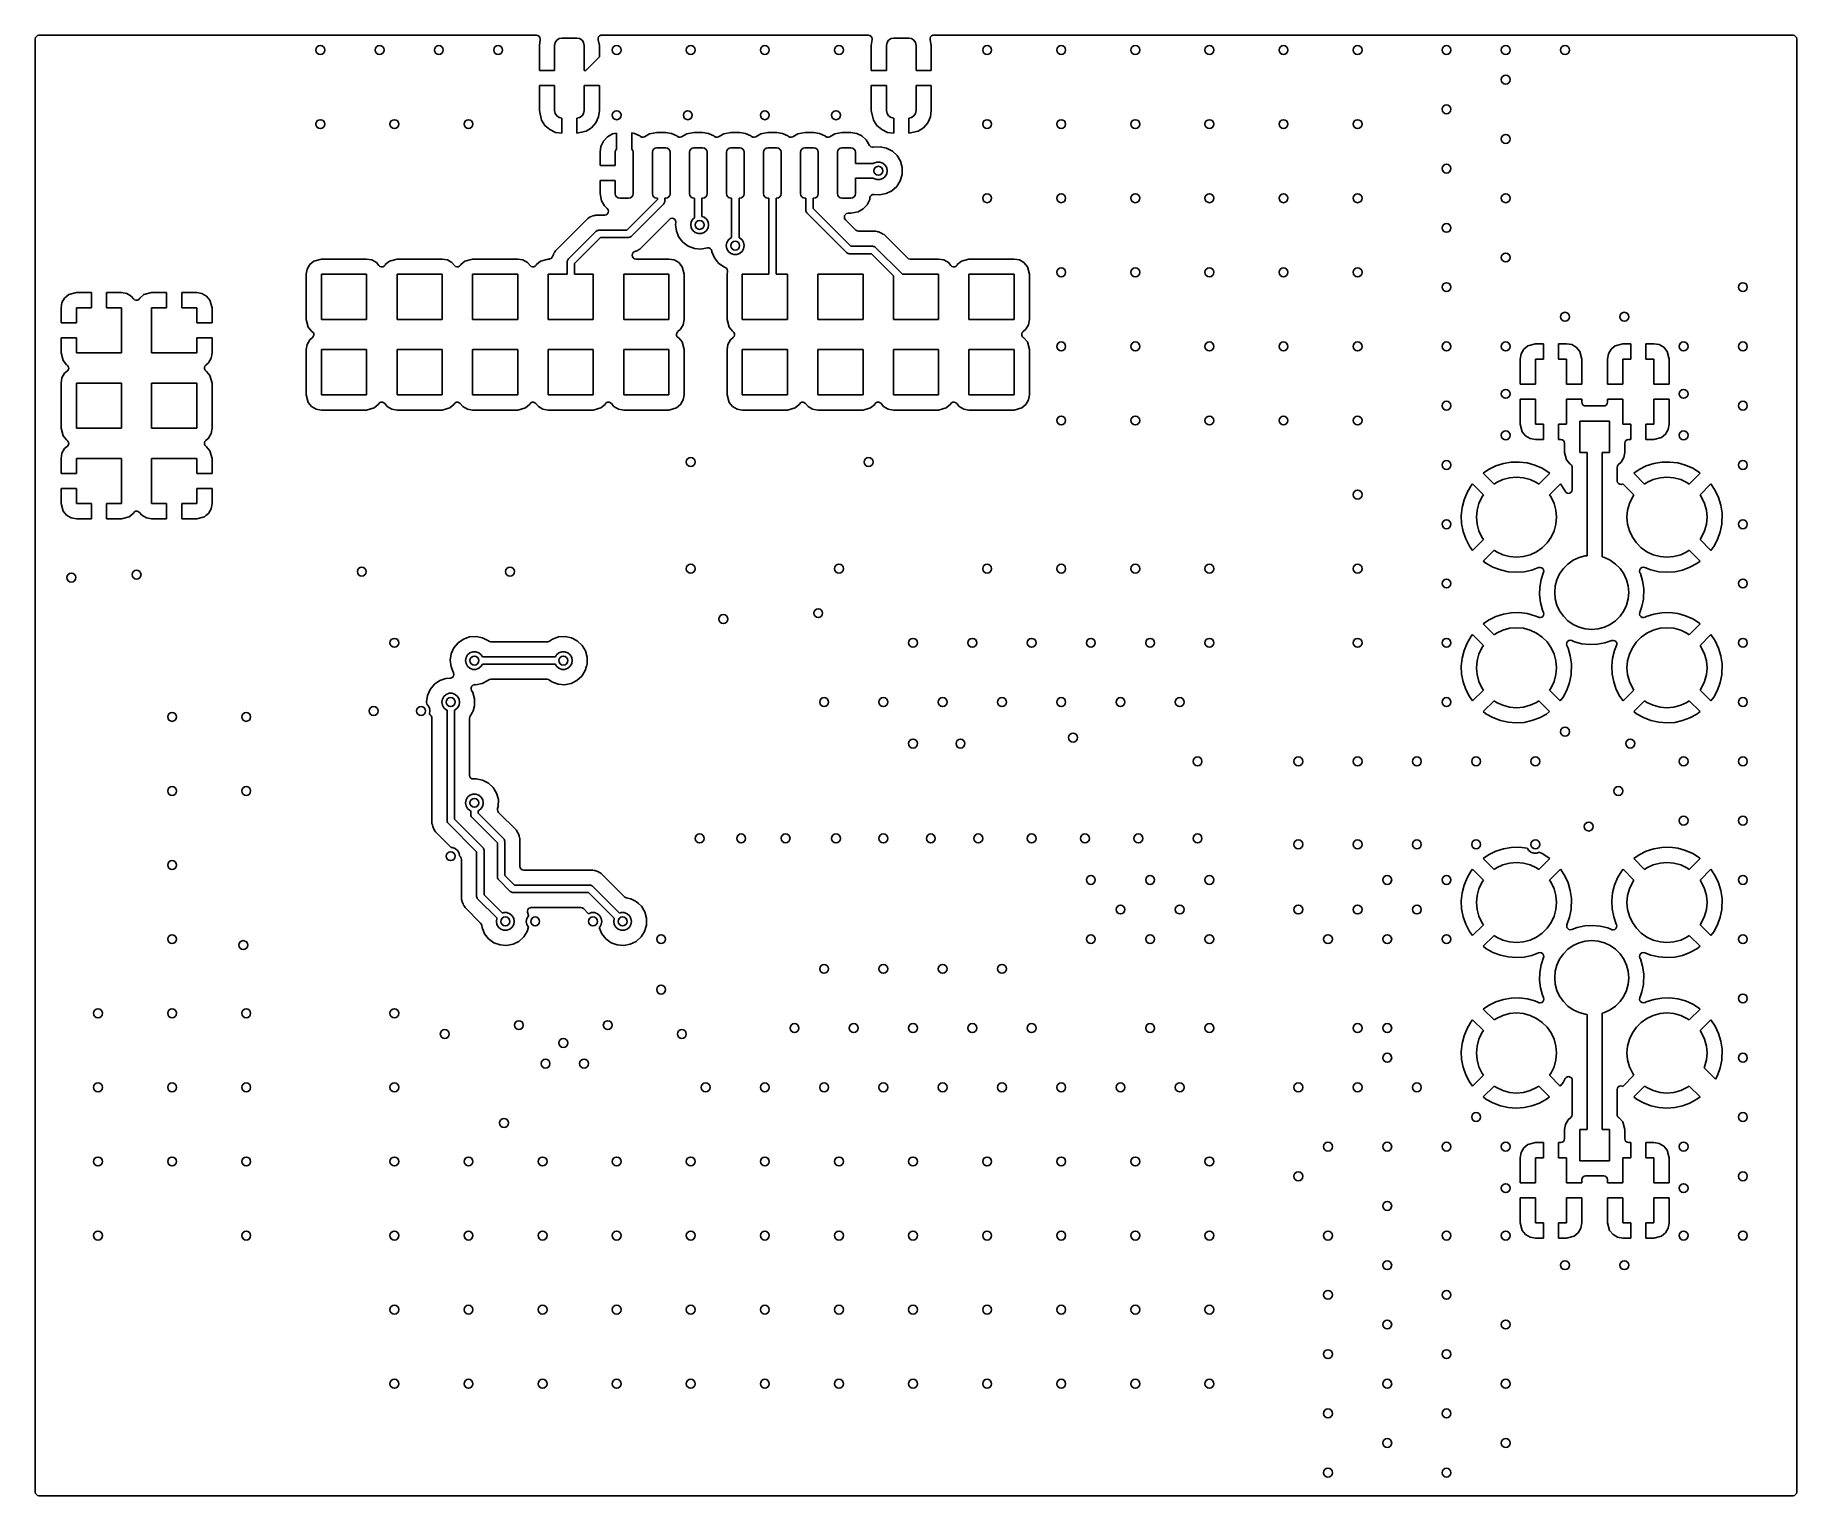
# Model space of a CAD drawing. Extents: x 5.33 to 7.67, y -5.07 to -3.13.
import ezdxf

# ---------------------------------------------------------------- set-up
doc = ezdxf.new("R2010")
doc.units = 0
doc.header["$MEASUREMENT"] = 0
doc.layers.add('BLACK', color=7, linetype='CONTINUOUS')

msp = doc.modelspace()

# ---------------------------------------------------------------- linework, layer by layer
at = {"layer": 'BLACK', "linetype": 'CONTINUOUS'}
for p, q in [((5.32996, -3.13496), (5.33034, -3.13305)), ((5.32996, -5.06504), (5.32996, -3.13496)), ((5.33034, -3.13305), (5.33143, -3.13143)), ((5.33143, -3.13143), (5.33305, -3.13034)), ((5.33305, -3.13034), (5.33496, -3.12996)), ((5.33496, -3.12996), (5.99587, -3.12996)), ((5.99587, -3.12996), (5.99779, -3.13034)), ((5.99779, -3.13034), (5.99941, -3.13143)), ((5.99941, -3.13143), (6.00049, -3.13305)), ((6.00082, -3.13567), (5.99968, -3.14365)), ((6.00049, -3.13305), (6.00087, -3.13496)), ((6.00087, -3.13496), (6.00082, -3.13567)), ((6.02273, -3.13658), (6.02592, -3.13445)), ((6.02592, -3.13445), (6.02969, -3.1337)), ((6.02969, -3.1337), (6.04937, -3.1337)), ((6.04937, -3.1337), (6.05314, -3.13445)), ((6.05314, -3.13445), (6.05633, -3.13658)), ((6.07769, -3.13407), (6.0784, -3.13226)), ((6.07772, -3.13602), (6.07769, -3.13407)), ((6.0784, -3.13226), (6.07975, -3.13085)), ((6.07975, -3.13085), (6.08154, -3.13007)), ((6.08154, -3.13007), (6.08261, -3.12996)), ((6.08261, -3.12996), (6.43682, -3.12996)), ((6.43682, -3.12996), (6.43873, -3.13034)), ((6.43873, -3.13034), (6.44035, -3.13143)), ((6.44035, -3.13143), (6.44144, -3.13305)), ((6.44177, -3.13567), (6.44062, -3.14365)), ((6.44144, -3.13305), (6.44182, -3.13496)), ((6.44182, -3.13496), (6.44177, -3.13567)), ((6.46367, -3.13658), (6.46686, -3.13445)), ((6.46686, -3.13445), (6.47063, -3.1337)), ((6.47063, -3.1337), (6.49031, -3.1337)), ((6.49031, -3.1337), (6.49408, -3.13445)), ((6.49408, -3.13445), (6.49727, -3.13658)), ((6.51863, -3.13407), (6.51934, -3.13226)), ((6.51866, -3.13602), (6.51863, -3.13407)), ((6.51934, -3.13226), (6.5207, -3.13085)), ((6.5207, -3.13085), (6.52249, -3.13007)), ((6.52249, -3.13007), (6.52355, -3.12996)), ((6.52355, -3.12996), (7.66504, -3.12996)), ((7.66504, -3.12996), (7.66695, -3.13034)), ((7.66695, -3.13034), (7.66857, -3.13143)), ((7.66857, -3.13143), (7.66966, -3.13305)), ((7.66966, -3.13305), (7.67004, -3.13496)), ((7.67004, -3.13496), (7.67004, -5.06504)), ((5.99968, -3.14365), (5.99968, -3.17681)), ((6.01984, -3.14354), (6.02059, -3.13978)), ((6.01984, -3.17681), (6.01984, -3.14354)), ((6.02059, -3.13978), (6.02273, -3.13658)), ((6.05633, -3.13658), (6.05846, -3.13978)), ((6.05846, -3.13978), (6.05921, -3.14354)), ((6.05921, -3.14354), (6.05921, -3.17681)), ((6.06124, -3.17681), (6.07938, -3.15867)), ((6.07938, -3.14365), (6.07772, -3.13602)), ((6.07938, -3.15867), (6.07938, -3.14365)), ((6.44062, -3.14365), (6.44062, -3.17681)), ((6.46079, -3.14354), (6.46154, -3.13978)), ((6.46079, -3.17681), (6.46079, -3.14354)), ((6.46154, -3.13978), (6.46367, -3.13658)), ((6.49727, -3.13658), (6.49941, -3.13978)), ((6.49941, -3.13978), (6.50016, -3.14354)), ((6.50016, -3.14354), (6.50016, -3.17681)), ((6.52032, -3.14365), (6.51866, -3.13602)), ((6.52032, -3.17681), (6.52032, -3.14365)), ((5.99968, -3.17681), (6.01984, -3.17681)), ((6.05921, -3.17681), (6.06124, -3.17681)), ((6.44062, -3.17681), (6.46079, -3.17681)), ((6.50016, -3.17681), (6.52032, -3.17681)), ((6.01984, -3.19689), (5.99968, -3.19689)), ((5.99968, -3.19689), (5.99968, -3.23005)), ((6.01984, -3.23016), (6.01984, -3.19689)), ((6.05921, -3.19689), (6.05921, -3.23016)), ((6.07938, -3.19689), (6.05921, -3.19689)), ((6.07938, -3.23005), (6.07938, -3.19689)), ((6.46079, -3.19689), (6.44062, -3.19689)), ((6.44062, -3.19689), (6.44062, -3.23005)), ((6.46079, -3.23016), (6.46079, -3.19689)), ((6.52032, -3.19689), (6.50016, -3.19689)), ((6.50016, -3.19689), (6.50016, -3.23016)), ((6.52032, -3.23005), (6.52032, -3.19689)), ((5.99968, -3.23005), (6.0024, -3.24257)), ((6.0024, -3.24257), (6.00703, -3.24977)), ((6.00703, -3.24977), (6.01351, -3.25539)), ((6.02059, -3.23392), (6.01984, -3.23016)), ((6.02273, -3.23712), (6.02059, -3.23392)), ((6.02592, -3.23925), (6.02273, -3.23712)), ((6.02949, -3.23996), (6.02592, -3.23925)), ((6.02949, -3.26012), (6.02949, -3.23996)), ((6.05314, -3.23925), (6.04957, -3.23996)), ((6.04957, -3.23996), (6.04957, -3.2601)), ((6.05633, -3.23712), (6.05314, -3.23925)), ((6.05846, -3.23392), (6.05633, -3.23712)), ((6.05921, -3.23016), (6.05846, -3.23392)), ((6.06899, -3.25281), (6.0746, -3.24633)), ((6.0746, -3.24633), (6.07816, -3.23854)), ((6.07816, -3.23854), (6.07938, -3.23005)), ((6.44062, -3.23005), (6.44334, -3.24257)), ((6.44334, -3.24257), (6.44798, -3.24977)), ((6.44798, -3.24977), (6.45445, -3.25539)), ((6.46154, -3.23392), (6.46079, -3.23016)), ((6.46367, -3.23712), (6.46154, -3.23392)), ((6.46686, -3.23925), (6.46367, -3.23712)), ((6.47043, -3.23996), (6.46686, -3.23925)), ((6.47043, -3.26012), (6.47043, -3.23996)), ((6.49408, -3.23925), (6.49051, -3.23996)), ((6.49051, -3.23996), (6.49051, -3.2601)), ((6.49727, -3.23712), (6.49408, -3.23925)), ((6.49941, -3.23392), (6.49727, -3.23712)), ((6.50016, -3.23016), (6.49941, -3.23392)), ((6.50993, -3.25281), (6.51554, -3.24633)), ((6.51554, -3.24633), (6.5191, -3.23854)), ((6.5191, -3.23854), (6.52032, -3.23005)), ((6.01351, -3.25539), (6.0213, -3.25895)), ((6.0213, -3.25895), (6.02949, -3.26012)), ((6.04957, -3.2601), (6.06178, -3.25744)), ((6.06178, -3.25744), (6.06899, -3.25281)), ((6.08491, -3.27061), (6.08153, -3.27763)), ((6.09021, -3.26489), (6.08491, -3.27061)), ((6.09697, -3.26099), (6.09021, -3.26489)), ((6.10232, -3.25998), (6.09697, -3.26099)), ((6.10232, -3.28107), (6.10232, -3.25998)), ((6.12591, -3.26035), (6.1224, -3.25982)), ((6.1224, -3.25982), (6.1224, -3.28107)), ((6.13294, -3.26373), (6.12591, -3.26035)), ((6.13349, -3.26425), (6.13294, -3.26373)), ((6.13385, -3.26455), (6.13349, -3.26425)), ((6.1356, -3.26541), (6.13385, -3.26455)), ((6.13755, -3.26554), (6.1356, -3.26541)), ((6.13939, -3.26491), (6.13755, -3.26554)), ((6.14618, -3.26099), (6.13939, -3.26491)), ((6.15574, -3.25918), (6.14618, -3.26099)), ((6.16741, -3.25918), (6.15574, -3.25918)), ((6.17512, -3.26035), (6.16741, -3.25918)), ((6.18215, -3.26373), (6.17512, -3.26035)), ((6.18271, -3.26425), (6.18215, -3.26373)), ((6.18306, -3.26455), (6.18271, -3.26425)), ((6.18481, -3.26541), (6.18306, -3.26455)), ((6.18676, -3.26554), (6.18481, -3.26541)), ((6.18861, -3.26491), (6.18676, -3.26554)), ((6.19539, -3.26099), (6.18861, -3.26491)), ((6.20495, -3.25918), (6.19539, -3.26099)), ((6.21662, -3.25918), (6.20495, -3.25918)), ((6.22434, -3.26035), (6.21662, -3.25918)), ((6.23136, -3.26373), (6.22434, -3.26035)), ((6.23192, -3.26425), (6.23136, -3.26373)), ((6.23227, -3.26455), (6.23192, -3.26425)), ((6.23402, -3.26541), (6.23227, -3.26455)), ((6.23597, -3.26554), (6.23402, -3.26541)), ((6.23782, -3.26491), (6.23597, -3.26554)), ((6.2446, -3.26099), (6.23782, -3.26491)), ((6.25416, -3.25918), (6.2446, -3.26099)), ((6.26584, -3.25918), (6.25416, -3.25918)), ((6.27355, -3.26035), (6.26584, -3.25918)), ((6.28057, -3.26373), (6.27355, -3.26035)), ((6.28113, -3.26425), (6.28057, -3.26373)), ((6.28149, -3.26455), (6.28113, -3.26425)), ((6.28324, -3.26541), (6.28149, -3.26455)), ((6.28518, -3.26554), (6.28324, -3.26541)), ((6.28703, -3.26491), (6.28518, -3.26554)), ((6.29382, -3.26099), (6.28703, -3.26491)), ((6.30338, -3.25918), (6.29382, -3.26099)), ((6.31505, -3.25918), (6.30338, -3.25918)), ((6.32276, -3.26035), (6.31505, -3.25918)), ((6.32979, -3.26373), (6.32276, -3.26035)), ((6.33034, -3.26425), (6.32979, -3.26373)), ((6.3307, -3.26455), (6.33034, -3.26425)), ((6.33245, -3.26541), (6.3307, -3.26455)), ((6.3344, -3.26554), (6.33245, -3.26541)), ((6.33624, -3.26491), (6.3344, -3.26554)), ((6.34303, -3.26099), (6.33624, -3.26491)), ((6.35259, -3.25918), (6.34303, -3.26099)), ((6.36426, -3.25918), (6.35259, -3.25918)), ((6.37197, -3.26035), (6.36426, -3.25918)), ((6.379, -3.26373), (6.37197, -3.26035)), ((6.37956, -3.26425), (6.379, -3.26373)), ((6.37991, -3.26455), (6.37956, -3.26425)), ((6.38166, -3.26541), (6.37991, -3.26455)), ((6.38361, -3.26554), (6.38166, -3.26541)), ((6.38546, -3.26491), (6.38361, -3.26554)), ((6.39224, -3.26099), (6.38546, -3.26491)), ((6.4018, -3.25918), (6.39224, -3.26099)), ((6.41347, -3.25918), (6.4018, -3.25918)), ((6.42119, -3.26035), (6.41347, -3.25918)), ((6.42821, -3.26373), (6.42119, -3.26035)), ((6.43393, -3.26903), (6.42821, -3.26373)), ((6.43807, -3.27621), (6.43393, -3.26903)), ((6.45445, -3.25539), (6.46225, -3.25895)), ((6.46225, -3.25895), (6.47043, -3.26012)), ((6.49051, -3.2601), (6.50272, -3.25744)), ((6.50272, -3.25744), (6.50993, -3.25281)), ((6.08153, -3.27763), (6.08036, -3.28535)), ((6.08036, -3.28535), (6.08036, -3.3028)), ((6.10055, -3.28528), (6.101, -3.28302)), ((6.10055, -3.3028), (6.10055, -3.28528)), ((6.101, -3.28302), (6.10228, -3.2811)), ((6.10228, -3.2811), (6.10232, -3.28107)), ((6.1224, -3.28107), (6.12244, -3.2811)), ((6.12244, -3.2811), (6.12372, -3.28302)), ((6.12372, -3.28302), (6.12417, -3.28528)), ((6.12417, -3.28528), (6.12417, -3.34039)), ((6.14976, -3.28528), (6.15021, -3.28302)), ((6.14976, -3.34039), (6.14976, -3.28528)), ((6.15021, -3.28302), (6.15149, -3.2811)), ((6.15149, -3.2811), (6.15341, -3.27982)), ((6.15341, -3.27982), (6.15567, -3.27937)), ((6.15567, -3.27937), (6.16748, -3.27937)), ((6.16748, -3.27937), (6.16974, -3.27982)), ((6.16974, -3.27982), (6.17166, -3.2811)), ((6.17166, -3.2811), (6.17294, -3.28302)), ((6.17294, -3.28302), (6.17339, -3.28528)), ((6.17339, -3.28528), (6.17339, -3.34039)), ((6.19898, -3.28528), (6.19943, -3.28302)), ((6.19898, -3.34039), (6.19898, -3.28528)), ((6.19943, -3.28302), (6.20071, -3.2811)), ((6.20071, -3.2811), (6.20262, -3.27982)), ((6.20262, -3.27982), (6.20488, -3.27937)), ((6.20488, -3.27937), (6.21669, -3.27937)), ((6.21669, -3.27937), (6.21895, -3.27982)), ((6.21895, -3.27982), (6.22087, -3.2811)), ((6.22087, -3.2811), (6.22215, -3.28302)), ((6.22215, -3.28302), (6.2226, -3.28528)), ((6.2226, -3.28528), (6.2226, -3.34039)), ((6.24819, -3.28528), (6.24864, -3.28302)), ((6.24819, -3.34039), (6.24819, -3.28528)), ((6.24864, -3.28302), (6.24992, -3.2811)), ((6.24992, -3.2811), (6.25183, -3.27982)), ((6.25183, -3.27982), (6.25409, -3.27937)), ((6.25409, -3.27937), (6.26591, -3.27937)), ((6.26591, -3.27937), (6.26817, -3.27982)), ((6.26817, -3.27982), (6.27008, -3.2811)), ((6.27008, -3.2811), (6.27136, -3.28302)), ((6.27136, -3.28302), (6.27181, -3.28528)), ((6.27181, -3.28528), (6.27181, -3.34039)), ((6.2974, -3.28528), (6.29785, -3.28302)), ((6.2974, -3.34039), (6.2974, -3.28528)), ((6.29785, -3.28302), (6.29913, -3.2811)), ((6.29913, -3.2811), (6.30105, -3.27982)), ((6.30105, -3.27982), (6.30331, -3.27937)), ((6.30331, -3.27937), (6.31512, -3.27937)), ((6.31512, -3.27937), (6.31738, -3.27982)), ((6.31738, -3.27982), (6.31929, -3.2811)), ((6.31929, -3.2811), (6.32057, -3.28302)), ((6.32057, -3.28302), (6.32102, -3.28528)), ((6.32102, -3.28528), (6.32102, -3.34039)), ((6.34661, -3.28528), (6.34706, -3.28302)), ((6.34661, -3.34039), (6.34661, -3.28528)), ((6.34706, -3.28302), (6.34834, -3.2811)), ((6.34834, -3.2811), (6.35026, -3.27982)), ((6.35026, -3.27982), (6.35252, -3.27937)), ((6.35252, -3.27937), (6.36433, -3.27937)), ((6.36433, -3.27937), (6.36659, -3.27982)), ((6.36659, -3.27982), (6.36851, -3.2811)), ((6.36851, -3.2811), (6.36979, -3.28302)), ((6.36979, -3.28302), (6.37024, -3.28528)), ((6.37024, -3.28528), (6.37024, -3.34039)), ((6.39583, -3.28528), (6.39628, -3.28302)), ((6.39583, -3.34039), (6.39583, -3.28528)), ((6.39628, -3.28302), (6.39756, -3.2811)), ((6.39756, -3.2811), (6.39947, -3.27982)), ((6.39947, -3.27982), (6.40173, -3.27937)), ((6.40173, -3.27937), (6.41354, -3.27937)), ((6.41354, -3.27937), (6.4158, -3.27982)), ((6.4158, -3.27982), (6.41772, -3.2811)), ((6.41772, -3.2811), (6.419, -3.28302)), ((6.419, -3.28302), (6.41945, -3.28528)), ((6.41945, -3.28528), (6.41945, -3.30016)), ((6.43867, -3.27703), (6.43807, -3.27621)), ((6.44022, -3.27821), (6.43867, -3.27703)), ((6.44211, -3.2787), (6.44022, -3.27821)), ((6.44298, -3.27858), (6.44211, -3.2787)), ((6.45235, -3.27802), (6.44298, -3.27861)), ((6.44298, -3.27861), (6.44298, -3.27858)), ((6.44409, -3.29977), (6.44795, -3.29837)), ((6.44795, -3.29837), (6.45205, -3.29837)), ((6.45205, -3.29837), (6.45591, -3.29977)), ((6.46086, -3.27983), (6.45235, -3.27802)), ((6.46858, -3.28386), (6.46086, -3.27983)), ((6.47492, -3.28982), (6.46858, -3.28386)), ((6.47943, -3.29726), (6.47492, -3.28982)), ((6.48177, -3.30565), (6.47943, -3.29726)), ((6.08036, -3.3028), (6.10055, -3.3028)), ((6.10055, -3.32287), (6.08036, -3.32287)), ((6.08036, -3.32287), (6.08036, -3.34032)), ((6.10055, -3.34039), (6.10055, -3.32287)), ((6.41945, -3.30016), (6.44363, -3.30016)), ((6.44363, -3.31984), (6.41945, -3.31984)), ((6.41945, -3.31984), (6.41945, -3.34039)), ((6.44363, -3.30016), (6.44409, -3.29977)), ((6.44409, -3.32023), (6.44363, -3.31984)), ((6.44795, -3.32163), (6.44409, -3.32023)), ((6.45205, -3.32163), (6.44795, -3.32163)), ((6.45591, -3.32023), (6.45205, -3.32163)), ((6.45591, -3.29977), (6.45905, -3.30241)), ((6.45905, -3.31759), (6.45591, -3.32023)), ((6.45905, -3.30241), (6.4611, -3.30596)), ((6.4611, -3.31404), (6.45905, -3.31759)), ((6.4611, -3.30596), (6.46181, -3.31)), ((6.46181, -3.31), (6.4611, -3.31404)), ((6.47916, -3.32335), (6.48168, -3.31502)), ((6.48168, -3.31502), (6.48177, -3.30565)), ((6.08036, -3.34032), (6.08217, -3.34988)), ((6.101, -3.34265), (6.10055, -3.34039)), ((6.10228, -3.34457), (6.101, -3.34265)), ((6.1042, -3.34585), (6.10228, -3.34457)), ((6.10646, -3.3463), (6.1042, -3.34585)), ((6.11827, -3.3463), (6.10646, -3.3463)), ((6.12053, -3.34585), (6.11827, -3.3463)), ((6.12244, -3.34457), (6.12053, -3.34585)), ((6.12372, -3.34265), (6.12244, -3.34457)), ((6.12417, -3.34039), (6.12372, -3.34265)), ((6.15021, -3.34265), (6.14976, -3.34039)), ((6.15149, -3.34457), (6.15021, -3.34265)), ((6.15341, -3.34585), (6.15149, -3.34457)), ((6.15567, -3.3463), (6.15341, -3.34585)), ((6.15665, -3.3463), (6.15567, -3.3463)), ((6.15665, -3.3482), (6.15665, -3.3463)), ((6.16748, -3.3463), (6.1665, -3.3463)), ((6.1665, -3.3463), (6.1665, -3.35024)), ((6.16974, -3.34585), (6.16748, -3.3463)), ((6.17166, -3.34457), (6.16974, -3.34585)), ((6.17294, -3.34265), (6.17166, -3.34457)), ((6.17339, -3.34039), (6.17294, -3.34265)), ((6.19943, -3.34265), (6.19898, -3.34039)), ((6.20071, -3.34457), (6.19943, -3.34265)), ((6.20262, -3.34585), (6.20071, -3.34457)), ((6.20488, -3.3463), (6.20262, -3.34585)), ((6.20587, -3.3463), (6.20488, -3.3463)), ((6.20587, -3.37235), (6.20587, -3.3463)), ((6.21669, -3.3463), (6.21571, -3.3463)), ((6.21571, -3.3463), (6.21571, -3.37064)), ((6.21895, -3.34585), (6.21669, -3.3463)), ((6.22087, -3.34457), (6.21895, -3.34585)), ((6.22215, -3.34265), (6.22087, -3.34457)), ((6.2226, -3.34039), (6.22215, -3.34265)), ((6.24864, -3.34265), (6.24819, -3.34039)), ((6.24992, -3.34457), (6.24864, -3.34265)), ((6.25183, -3.34585), (6.24992, -3.34457)), ((6.25409, -3.3463), (6.25183, -3.34585)), ((6.25508, -3.3463), (6.25409, -3.3463)), ((6.25508, -3.3988), (6.25508, -3.3463)), ((6.26591, -3.3463), (6.26492, -3.3463)), ((6.26492, -3.3463), (6.26492, -3.39892)), ((6.26817, -3.34585), (6.26591, -3.3463)), ((6.27008, -3.34457), (6.26817, -3.34585)), ((6.27136, -3.34265), (6.27008, -3.34457)), ((6.27181, -3.34039), (6.27136, -3.34265)), ((6.29785, -3.34265), (6.2974, -3.34039)), ((6.29913, -3.34457), (6.29785, -3.34265)), ((6.30105, -3.34585), (6.29913, -3.34457)), ((6.30331, -3.3463), (6.30105, -3.34585)), ((6.30429, -3.3463), (6.30331, -3.3463)), ((6.30429, -3.44756), (6.30429, -3.3463)), ((6.31512, -3.3463), (6.31413, -3.3463)), ((6.31413, -3.3463), (6.31413, -3.44756)), ((6.31738, -3.34585), (6.31512, -3.3463)), ((6.31929, -3.34457), (6.31738, -3.34585)), ((6.32057, -3.34265), (6.31929, -3.34457)), ((6.32102, -3.34039), (6.32057, -3.34265)), ((6.34706, -3.34265), (6.34661, -3.34039)), ((6.34834, -3.34457), (6.34706, -3.34265)), ((6.35026, -3.34585), (6.34834, -3.34457)), ((6.35252, -3.3463), (6.35026, -3.34585)), ((6.3535, -3.3463), (6.35252, -3.3463)), ((6.3535, -3.36236), (6.3535, -3.3463)), ((6.36433, -3.3463), (6.36335, -3.3463)), ((6.36335, -3.3463), (6.36335, -3.36032)), ((6.36659, -3.34585), (6.36433, -3.3463)), ((6.36851, -3.34457), (6.36659, -3.34585)), ((6.36979, -3.34265), (6.36851, -3.34457)), ((6.37024, -3.34039), (6.36979, -3.34265)), ((6.39628, -3.34265), (6.39583, -3.34039)), ((6.39756, -3.34457), (6.39628, -3.34265)), ((6.39947, -3.34585), (6.39756, -3.34457)), ((6.40173, -3.3463), (6.39947, -3.34585)), ((6.41354, -3.3463), (6.40173, -3.3463)), ((6.4158, -3.34585), (6.41354, -3.3463)), ((6.41772, -3.34457), (6.4158, -3.34585)), ((6.419, -3.34265), (6.41772, -3.34457)), ((6.41945, -3.34039), (6.419, -3.34265)), ((6.43847, -3.34804), (6.43883, -3.34564)), ((6.43883, -3.34564), (6.4395, -3.3438)), ((6.4395, -3.3438), (6.44081, -3.34236)), ((6.44081, -3.34236), (6.44258, -3.34153)), ((6.44258, -3.34153), (6.4442, -3.3414)), ((6.4442, -3.3414), (6.45168, -3.34203)), ((6.45168, -3.34203), (6.46023, -3.3404)), ((6.46023, -3.3404), (6.46803, -3.33652)), ((6.46803, -3.33652), (6.4745, -3.3307)), ((6.4745, -3.3307), (6.47916, -3.32335)), ((6.07253, -3.36949), (6.07096, -3.36974)), ((6.07329, -3.36931), (6.07253, -3.36949)), ((6.0748, -3.36882), (6.07329, -3.36931)), ((6.08646, -3.36882), (6.0748, -3.36882)), ((6.08217, -3.34988), (6.08607, -3.35664)), ((6.08607, -3.35664), (6.08986, -3.36015)), ((6.08855, -3.36836), (6.08646, -3.36882)), ((6.09013, -3.36722), (6.08855, -3.36836)), ((6.08986, -3.36015), (6.09101, -3.36173)), ((6.09115, -3.36556), (6.09013, -3.36722)), ((6.09101, -3.36173), (6.09146, -3.36363)), ((6.09146, -3.36363), (6.09115, -3.36556)), ((6.11607, -3.38878), (6.15665, -3.3482)), ((6.16505, -3.35372), (6.12159, -3.39718)), ((6.16564, -3.35265), (6.16505, -3.35372)), ((6.16629, -3.35163), (6.16564, -3.35265)), ((6.16633, -3.35138), (6.16629, -3.35163)), ((6.16638, -3.35128), (6.16633, -3.35138)), ((6.1665, -3.35024), (6.16637, -3.3511)), ((6.16637, -3.3511), (6.16638, -3.35128)), ((6.35385, -3.36353), (6.3535, -3.36236)), ((6.3541, -3.36471), (6.35385, -3.36353)), ((6.35425, -3.36491), (6.3541, -3.36471)), ((6.35428, -3.36502), (6.35425, -3.36491)), ((6.35442, -3.36514), (6.35428, -3.36502)), ((6.35495, -3.36584), (6.35442, -3.36514)), ((6.40778, -3.41868), (6.35495, -3.36584)), ((6.36335, -3.36032), (6.4133, -3.41028)), ((6.40481, -3.37149), (6.40519, -3.36957)), ((6.40519, -3.36957), (6.40627, -3.36795)), ((6.40627, -3.36795), (6.40789, -3.36687)), ((6.40789, -3.36687), (6.40981, -3.36649)), ((6.40981, -3.36649), (6.41347, -3.36649)), ((6.41347, -3.36649), (6.42303, -3.36468)), ((6.42303, -3.36468), (6.42979, -3.36078)), ((6.42979, -3.36078), (6.43509, -3.35506)), ((6.43509, -3.35506), (6.43847, -3.34804)), ((6.06393, -3.37332), (6.02096, -3.41629)), ((6.03786, -3.42762), (6.07526, -3.39022)), ((6.06535, -3.3726), (6.06393, -3.37332)), ((6.06602, -3.37219), (6.06535, -3.3726)), ((6.0673, -3.37125), (6.06602, -3.37219)), ((6.06881, -3.37076), (6.0673, -3.37125)), ((6.06954, -3.37046), (6.06881, -3.37076)), ((6.07096, -3.36974), (6.06954, -3.37046)), ((6.07526, -3.39022), (6.07596, -3.3897)), ((6.07596, -3.3897), (6.07608, -3.38956)), ((6.07608, -3.38956), (6.07619, -3.38953)), ((6.07619, -3.38953), (6.07639, -3.38938)), ((6.07639, -3.38938), (6.07758, -3.38912)), ((6.07758, -3.38912), (6.07874, -3.38878)), ((6.07874, -3.38878), (6.11607, -3.38878)), ((6.13292, -3.41408), (6.17245, -3.37455)), ((6.17245, -3.37455), (6.17407, -3.37346)), ((6.17407, -3.37346), (6.17599, -3.37308)), ((6.17599, -3.37308), (6.1779, -3.37346)), ((6.1779, -3.37346), (6.17952, -3.37455)), ((6.17952, -3.37455), (6.18061, -3.37617)), ((6.18093, -3.37881), (6.18053, -3.38155)), ((6.18053, -3.38155), (6.18162, -3.39019)), ((6.18061, -3.37617), (6.18099, -3.37808)), ((6.18099, -3.37808), (6.18093, -3.37881)), ((6.18162, -3.39019), (6.18499, -3.39821)), ((6.20079, -3.38189), (6.2015, -3.37785)), ((6.2015, -3.38593), (6.20079, -3.38189)), ((6.2015, -3.37785), (6.20355, -3.3743)), ((6.20355, -3.38948), (6.2015, -3.38593)), ((6.20355, -3.3743), (6.20587, -3.37235)), ((6.20669, -3.39212), (6.20355, -3.38948)), ((6.21055, -3.39352), (6.20669, -3.39212)), ((6.2185, -3.39212), (6.21465, -3.39352)), ((6.21571, -3.37064), (6.2185, -3.37166)), ((6.2185, -3.37166), (6.22165, -3.3743)), ((6.22165, -3.38948), (6.2185, -3.39212)), ((6.22165, -3.3743), (6.2237, -3.37785)), ((6.2237, -3.38593), (6.22165, -3.38948)), ((6.2237, -3.37785), (6.22441, -3.38189)), ((6.22441, -3.38189), (6.2237, -3.38593)), ((6.40519, -3.3734), (6.40481, -3.37149)), ((6.40627, -3.37502), (6.40519, -3.3734)), ((6.4201, -3.38885), (6.40627, -3.37502)), ((6.42172, -3.38993), (6.4201, -3.38885)), ((6.42364, -3.39031), (6.42172, -3.38993)), ((6.4467, -3.39031), (6.42364, -3.39031)), ((6.44821, -3.39081), (6.4467, -3.39031)), ((6.44897, -3.39099), (6.44821, -3.39081)), ((6.45054, -3.39124), (6.44897, -3.39099)), ((6.45196, -3.39196), (6.45054, -3.39124)), ((6.45268, -3.39226), (6.45196, -3.39196)), ((6.45419, -3.39275), (6.45268, -3.39226)), ((6.45548, -3.39368), (6.45419, -3.39275)), ((6.02096, -3.41629), (6.02024, -3.41771)), ((6.08078, -3.39862), (6.04626, -3.43314)), ((6.11811, -3.39862), (6.08078, -3.39862)), ((6.11927, -3.39828), (6.11811, -3.39862)), ((6.12046, -3.39803), (6.11927, -3.39828)), ((6.12066, -3.39787), (6.12046, -3.39803)), ((6.12077, -3.39784), (6.12066, -3.39787)), ((6.12089, -3.3977), (6.12077, -3.39784)), ((6.12159, -3.39718), (6.12089, -3.3977)), ((6.12804, -3.41664), (6.12955, -3.41615)), ((6.12955, -3.41615), (6.13083, -3.41521)), ((6.13083, -3.41521), (6.1315, -3.4148)), ((6.1315, -3.4148), (6.13292, -3.41408)), ((6.18499, -3.39821), (6.1904, -3.40504)), ((6.1904, -3.40504), (6.19744, -3.41015)), ((6.19744, -3.41015), (6.2056, -3.41319)), ((6.2056, -3.41319), (6.21428, -3.41392)), ((6.21465, -3.39352), (6.21055, -3.39352)), ((6.21428, -3.41392), (6.22282, -3.41229)), ((6.22282, -3.41229), (6.22477, -3.4123)), ((6.22477, -3.4123), (6.22657, -3.41306)), ((6.22657, -3.41306), (6.22793, -3.41445)), ((6.22793, -3.41445), (6.22867, -3.41626)), ((6.22867, -3.41626), (6.22872, -3.41657)), ((6.24803, -3.40945), (6.24874, -3.40541)), ((6.24874, -3.41349), (6.24803, -3.40945)), ((6.24874, -3.40541), (6.25079, -3.40186)), ((6.25079, -3.41704), (6.24874, -3.41349)), ((6.25079, -3.40186), (6.25394, -3.39922)), ((6.25394, -3.39922), (6.25508, -3.3988)), ((6.26492, -3.39892), (6.26575, -3.39922)), ((6.26575, -3.39922), (6.26889, -3.40186)), ((6.26889, -3.40186), (6.27094, -3.40541)), ((6.27094, -3.41349), (6.26889, -3.41704)), ((6.27094, -3.40541), (6.27165, -3.40945)), ((6.27165, -3.40945), (6.27094, -3.41349)), ((6.4133, -3.41028), (6.44276, -3.41028)), ((6.44276, -3.41028), (6.44362, -3.4104)), ((6.44362, -3.4104), (6.4438, -3.41039)), ((6.4438, -3.41039), (6.4439, -3.41044)), ((6.4439, -3.41044), (6.44415, -3.41048)), ((6.44415, -3.41048), (6.44517, -3.41114)), ((6.44517, -3.41114), (6.44624, -3.41172)), ((6.44624, -3.41172), (6.48208, -3.44756)), ((6.45615, -3.39409), (6.45548, -3.39368)), ((6.45756, -3.39482), (6.45615, -3.39409)), ((6.48857, -3.42583), (6.45756, -3.39482)), ((5.69463, -3.43453), (5.69111, -3.44063)), ((5.70002, -3.43001), (5.69463, -3.43453)), ((5.71016, -3.42729), (5.70002, -3.43001)), ((5.77015, -3.42729), (5.71016, -3.42729)), ((5.77709, -3.42851), (5.77015, -3.42729)), ((5.78319, -3.43203), (5.77709, -3.42851)), ((5.78646, -3.43594), (5.78319, -3.43203)), ((5.78779, -3.43705), (5.78646, -3.43594)), ((5.78964, -3.43768), (5.78779, -3.43705)), ((5.79159, -3.43755), (5.78964, -3.43768)), ((5.79334, -3.43669), (5.79159, -3.43755)), ((5.79462, -3.43522), (5.79334, -3.43669)), ((5.79502, -3.43453), (5.79462, -3.43522)), ((5.80042, -3.43001), (5.79502, -3.43453)), ((5.81056, -3.42729), (5.80042, -3.43001)), ((5.87055, -3.42729), (5.81056, -3.42729)), ((5.87748, -3.42851), (5.87055, -3.42729)), ((5.88358, -3.43203), (5.87748, -3.42851)), ((5.88686, -3.43594), (5.88358, -3.43203)), ((5.88819, -3.43705), (5.88686, -3.43594)), ((5.89003, -3.43768), (5.88819, -3.43705)), ((5.89198, -3.43755), (5.89003, -3.43768)), ((5.89373, -3.43669), (5.89198, -3.43755)), ((5.89502, -3.43522), (5.89373, -3.43669)), ((5.89542, -3.43453), (5.89502, -3.43522)), ((5.90081, -3.43001), (5.89542, -3.43453)), ((5.91095, -3.42729), (5.90081, -3.43001)), ((5.97094, -3.42729), (5.91095, -3.42729)), ((5.97788, -3.42851), (5.97094, -3.42729)), ((5.98397, -3.43203), (5.97788, -3.42851)), ((5.98725, -3.43594), (5.98397, -3.43203)), ((5.98858, -3.43705), (5.98725, -3.43594)), ((5.99043, -3.43768), (5.98858, -3.43705)), ((5.99238, -3.43755), (5.99043, -3.43768)), ((5.99412, -3.43669), (5.99238, -3.43755)), ((5.99541, -3.43522), (5.99412, -3.43669)), ((5.99581, -3.43453), (5.99541, -3.43522)), ((6.0012, -3.43001), (5.99581, -3.43453)), ((6.01134, -3.42729), (6.0012, -3.43001)), ((6.01248, -3.42729), (6.01134, -3.42729)), ((6.01365, -3.42715), (6.01248, -3.42729)), ((6.01542, -3.42633), (6.01365, -3.42715)), ((6.01674, -3.4249), (6.01542, -3.42633)), ((6.01719, -3.42369), (6.01674, -3.4249)), ((6.0181, -3.4219), (6.01719, -3.42369)), ((6.0184, -3.42118), (6.0181, -3.4219)), ((6.01889, -3.41967), (6.0184, -3.42118)), ((6.01983, -3.41838), (6.01889, -3.41967)), ((6.02024, -3.41771), (6.01983, -3.41838)), ((6.03642, -3.4311), (6.03654, -3.43023)), ((6.03642, -3.44756), (6.03642, -3.4311)), ((6.03653, -3.43005), (6.03658, -3.42996)), ((6.03654, -3.43023), (6.03653, -3.43005)), ((6.03658, -3.42996), (6.03662, -3.4297)), ((6.03662, -3.4297), (6.03728, -3.42869)), ((6.03728, -3.42869), (6.03786, -3.42762)), ((6.04626, -3.43314), (6.04626, -3.44756)), ((6.12282, -3.42229), (6.1232, -3.42038)), ((6.1232, -3.4242), (6.12282, -3.42229)), ((6.1232, -3.42038), (6.12429, -3.41875)), ((6.12429, -3.42583), (6.1232, -3.4242)), ((6.12429, -3.41875), (6.12555, -3.41783)), ((6.12591, -3.42691), (6.12429, -3.42583)), ((6.12555, -3.41783), (6.12731, -3.41694)), ((6.12782, -3.42729), (6.12591, -3.42691)), ((6.12731, -3.41694), (6.12804, -3.41664)), ((6.17173, -3.42729), (6.12782, -3.42729)), ((6.17866, -3.42851), (6.17173, -3.42729)), ((6.18476, -3.43203), (6.17866, -3.42851)), ((6.18928, -3.43742), (6.18476, -3.43203)), ((6.192, -3.44756), (6.18928, -3.43742)), ((6.22872, -3.41657), (6.22886, -3.41775)), ((6.22886, -3.41775), (6.23224, -3.42577)), ((6.23224, -3.42577), (6.23765, -3.4326)), ((6.23765, -3.4326), (6.24469, -3.43771)), ((6.24469, -3.43771), (6.24641, -3.43835)), ((6.24641, -3.43835), (6.24807, -3.43938)), ((6.24807, -3.43938), (6.24921, -3.44096)), ((6.25394, -3.41968), (6.25079, -3.41704)), ((6.25779, -3.42108), (6.25394, -3.41968)), ((6.26189, -3.42108), (6.25779, -3.42108)), ((6.26575, -3.41968), (6.26189, -3.42108)), ((6.26889, -3.41704), (6.26575, -3.41968)), ((6.40884, -3.41926), (6.40778, -3.41868)), ((6.40986, -3.41992), (6.40884, -3.41926)), ((6.41011, -3.41995), (6.40986, -3.41992)), ((6.41021, -3.42001), (6.41011, -3.41995)), ((6.41039, -3.41999), (6.41021, -3.42001)), ((6.41126, -3.42012), (6.41039, -3.41999)), ((6.44072, -3.42012), (6.41126, -3.42012)), ((6.47, -3.4494), (6.44072, -3.42012)), ((6.49019, -3.42691), (6.48857, -3.42583)), ((6.49211, -3.42729), (6.49019, -3.42691)), ((6.53, -3.42729), (6.49211, -3.42729)), ((6.53693, -3.42851), (6.53, -3.42729)), ((6.54303, -3.43203), (6.53693, -3.42851)), ((6.54631, -3.43594), (6.54303, -3.43203)), ((6.54764, -3.43705), (6.54631, -3.43594)), ((6.54948, -3.43768), (6.54764, -3.43705)), ((6.55143, -3.43755), (6.54948, -3.43768)), ((6.55318, -3.43669), (6.55143, -3.43755)), ((6.55447, -3.43522), (6.55318, -3.43669)), ((6.55487, -3.43453), (6.55447, -3.43522)), ((6.56026, -3.43001), (6.55487, -3.43453)), ((6.5704, -3.42729), (6.56026, -3.43001)), ((6.63039, -3.42729), (6.5704, -3.42729)), ((6.63733, -3.42851), (6.63039, -3.42729)), ((6.64342, -3.43203), (6.63733, -3.42851)), ((6.64795, -3.43742), (6.64342, -3.43203)), ((6.65066, -3.44756), (6.64795, -3.43742)), ((5.69111, -3.44063), (5.68989, -3.44756)), ((5.68989, -3.44756), (5.68989, -3.50755)), ((5.71016, -3.50756), (5.71016, -3.44756)), ((5.71016, -3.44756), (5.77016, -3.44756)), ((5.77016, -3.44756), (5.77016, -3.50756)), ((5.81055, -3.50756), (5.81055, -3.44756)), ((5.81055, -3.44756), (5.87055, -3.44756)), ((5.87055, -3.44756), (5.87055, -3.50756)), ((5.91094, -3.50756), (5.91094, -3.44756)), ((5.91094, -3.44756), (5.97094, -3.44756)), ((5.97094, -3.44756), (5.97094, -3.50756)), ((6.01134, -3.50756), (6.01134, -3.44756)), ((6.01134, -3.44756), (6.03642, -3.44756)), ((6.04626, -3.44756), (6.07134, -3.44756)), ((6.07134, -3.44756), (6.07134, -3.50756)), ((6.11173, -3.50756), (6.11173, -3.44756)), ((6.11173, -3.44756), (6.17173, -3.44756)), ((6.17173, -3.44756), (6.17173, -3.50756)), ((6.192, -3.50756), (6.192, -3.44756)), ((6.24959, -3.44391), (6.24894, -3.44756)), ((6.24894, -3.44756), (6.24894, -3.50755)), ((6.24921, -3.44096), (6.24966, -3.44286)), ((6.24966, -3.44286), (6.24959, -3.44391)), ((6.26921, -3.50756), (6.26921, -3.44756)), ((6.26921, -3.44756), (6.30429, -3.44756)), ((6.31413, -3.44756), (6.32921, -3.44756)), ((6.32921, -3.44756), (6.32921, -3.50756)), ((6.36961, -3.50756), (6.36961, -3.44756)), ((6.36961, -3.44756), (6.42961, -3.44756)), ((6.42961, -3.44756), (6.42961, -3.50756)), ((6.47, -3.50756), (6.47, -3.4494)), ((6.48208, -3.44756), (6.53, -3.44756)), ((6.53, -3.44756), (6.53, -3.50756)), ((6.57039, -3.50756), (6.57039, -3.44756)), ((6.57039, -3.44756), (6.63039, -3.44756)), ((6.63039, -3.44756), (6.63039, -3.50756)), ((6.65066, -3.50756), (6.65066, -3.44756)), ((5.36552, -3.48511), (5.3643, -3.49205)), ((5.36904, -3.47902), (5.36552, -3.48511)), ((5.37443, -3.4745), (5.36904, -3.47902)), ((5.38457, -3.47178), (5.37443, -3.4745)), ((5.40453, -3.47178), (5.38457, -3.47178)), ((5.40453, -3.49205), (5.40453, -3.47178)), ((5.44456, -3.47178), (5.42461, -3.47178)), ((5.42461, -3.47178), (5.42461, -3.49205)), ((5.4515, -3.473), (5.44456, -3.47178)), ((5.4576, -3.47652), (5.4515, -3.473)), ((5.46064, -3.48015), (5.4576, -3.47652)), ((5.46197, -3.48127), (5.46064, -3.48015)), ((5.46382, -3.48189), (5.46197, -3.48127)), ((5.46576, -3.48176), (5.46382, -3.48189)), ((5.46751, -3.4809), (5.46576, -3.48176)), ((5.4688, -3.47943), (5.46751, -3.4809)), ((5.46904, -3.47902), (5.4688, -3.47943)), ((5.47443, -3.4745), (5.46904, -3.47902)), ((5.48457, -3.47178), (5.47443, -3.4745)), ((5.50453, -3.47178), (5.48457, -3.47178)), ((5.50453, -3.49205), (5.50453, -3.47178)), ((5.52461, -3.47178), (5.52461, -3.49205)), ((5.54456, -3.47178), (5.52461, -3.47178)), ((5.5515, -3.473), (5.54456, -3.47178)), ((5.5576, -3.47652), (5.5515, -3.473)), ((5.56212, -3.48191), (5.5576, -3.47652)), ((5.56484, -3.49205), (5.56212, -3.48191)), ((5.3643, -3.49205), (5.3643, -3.51201)), ((5.38457, -3.49205), (5.40453, -3.49205)), ((5.38457, -3.51201), (5.38457, -3.49205)), ((5.42461, -3.49205), (5.44457, -3.49205)), ((5.44457, -3.49205), (5.44457, -3.55205)), ((5.48457, -3.55205), (5.48457, -3.49205)), ((5.48457, -3.49205), (5.50453, -3.49205)), ((5.52461, -3.49205), (5.54457, -3.49205)), ((5.54457, -3.49205), (5.54457, -3.51201)), ((5.56484, -3.51201), (5.56484, -3.49205)), ((5.68989, -3.50755), (5.69261, -3.51769)), ((5.77016, -3.50756), (5.71016, -3.50756)), ((5.87055, -3.50756), (5.81055, -3.50756)), ((5.97094, -3.50756), (5.91094, -3.50756)), ((6.07134, -3.50756), (6.01134, -3.50756)), ((6.17173, -3.50756), (6.11173, -3.50756)), ((6.19078, -3.51449), (6.192, -3.50756)), ((6.24894, -3.50755), (6.25166, -3.51769)), ((6.32921, -3.50756), (6.26921, -3.50756)), ((6.42961, -3.50756), (6.36961, -3.50756)), ((6.53, -3.50756), (6.47, -3.50756)), ((6.63039, -3.50756), (6.57039, -3.50756)), ((6.64944, -3.51449), (6.65066, -3.50756)), ((5.3643, -3.51201), (5.38457, -3.51201)), ((5.38457, -3.53209), (5.3643, -3.53209)), ((5.3643, -3.53209), (5.3643, -3.55204)), ((5.38457, -3.55205), (5.38457, -3.53209)), ((5.54457, -3.51201), (5.56484, -3.51201)), ((5.56484, -3.53209), (5.54457, -3.53209)), ((5.54457, -3.53209), (5.54457, -3.55205)), ((5.56484, -3.55204), (5.56484, -3.53209)), ((5.69261, -3.51769), (5.69713, -3.52309)), ((5.69826, -3.53149), (5.69463, -3.53453)), ((5.69713, -3.52309), (5.69755, -3.52333)), ((5.69755, -3.52333), (5.69901, -3.52461)), ((5.69938, -3.53016), (5.69826, -3.53149)), ((5.69901, -3.52461), (5.69987, -3.52636)), ((5.7, -3.52831), (5.69938, -3.53016)), ((5.69987, -3.52636), (5.7, -3.52831)), ((6.18189, -3.52681), (6.18251, -3.52496)), ((6.18201, -3.52876), (6.18189, -3.52681)), ((6.18288, -3.53051), (6.18201, -3.52876)), ((6.18251, -3.52496), (6.18363, -3.52363)), ((6.18434, -3.53179), (6.18288, -3.53051)), ((6.18363, -3.52363), (6.18726, -3.52059)), ((6.18476, -3.53203), (6.18434, -3.53179)), ((6.18928, -3.53742), (6.18476, -3.53203)), ((6.18726, -3.52059), (6.19078, -3.51449)), ((6.25166, -3.51769), (6.25618, -3.52309)), ((6.25731, -3.53149), (6.25369, -3.53453)), ((6.25618, -3.52309), (6.2566, -3.52333)), ((6.2566, -3.52333), (6.25807, -3.52461)), ((6.25843, -3.53016), (6.25731, -3.53149)), ((6.25807, -3.52461), (6.25893, -3.52636)), ((6.25906, -3.52831), (6.25843, -3.53016)), ((6.25893, -3.52636), (6.25906, -3.52831)), ((6.64055, -3.52681), (6.64118, -3.52496)), ((6.64068, -3.52876), (6.64055, -3.52681)), ((6.64154, -3.53051), (6.64068, -3.52876)), ((6.64118, -3.52496), (6.64229, -3.52363)), ((6.64301, -3.53179), (6.64154, -3.53051)), ((6.64229, -3.52363), (6.64592, -3.52059)), ((6.64342, -3.53203), (6.64301, -3.53179)), ((6.64795, -3.53742), (6.64342, -3.53203)), ((6.64592, -3.52059), (6.64944, -3.51449)), ((5.3643, -3.55204), (5.36702, -3.56218)), ((5.44457, -3.55205), (5.38457, -3.55205)), ((5.54457, -3.55205), (5.48457, -3.55205)), ((5.56361, -3.55898), (5.56484, -3.55204)), ((5.69111, -3.54063), (5.68989, -3.54756)), ((5.68989, -3.54756), (5.68989, -3.60755)), ((5.69463, -3.53453), (5.69111, -3.54063)), ((5.71016, -3.60756), (5.71016, -3.54756)), ((5.71016, -3.54756), (5.77016, -3.54756)), ((5.77016, -3.54756), (5.77016, -3.60756)), ((5.81055, -3.60756), (5.81055, -3.54756)), ((5.81055, -3.54756), (5.87055, -3.54756)), ((5.87055, -3.54756), (5.87055, -3.60756)), ((5.91094, -3.60756), (5.91094, -3.54756)), ((5.91094, -3.54756), (5.97094, -3.54756)), ((5.97094, -3.54756), (5.97094, -3.60756)), ((6.01134, -3.60756), (6.01134, -3.54756)), ((6.01134, -3.54756), (6.07134, -3.54756)), ((6.07134, -3.54756), (6.07134, -3.60756)), ((6.11173, -3.60756), (6.11173, -3.54756)), ((6.11173, -3.54756), (6.17173, -3.54756)), ((6.17173, -3.54756), (6.17173, -3.60756)), ((6.192, -3.54756), (6.18928, -3.53742)), ((6.192, -3.60756), (6.192, -3.54756)), ((6.25017, -3.54063), (6.24894, -3.54756)), ((6.24894, -3.54756), (6.24894, -3.60755)), ((6.25369, -3.53453), (6.25017, -3.54063)), ((6.26921, -3.60756), (6.26921, -3.54756)), ((6.26921, -3.54756), (6.32921, -3.54756)), ((6.32921, -3.54756), (6.32921, -3.60756)), ((6.36961, -3.60756), (6.36961, -3.54756)), ((6.36961, -3.54756), (6.42961, -3.54756)), ((6.42961, -3.54756), (6.42961, -3.60756)), ((6.47, -3.60756), (6.47, -3.54756)), ((6.47, -3.54756), (6.53, -3.54756)), ((6.53, -3.54756), (6.53, -3.60756)), ((6.57039, -3.60756), (6.57039, -3.54756)), ((6.57039, -3.54756), (6.63039, -3.54756)), ((6.63039, -3.54756), (6.63039, -3.60756)), ((6.65066, -3.54756), (6.64795, -3.53742)), ((6.65066, -3.60756), (6.65066, -3.54756)), ((7.30379, -3.55311), (7.30257, -3.56004)), ((7.30731, -3.54701), (7.30379, -3.55311)), ((7.3127, -3.54249), (7.30731, -3.54701)), ((7.32284, -3.53977), (7.3127, -3.54249)), ((7.33346, -3.53977), (7.32284, -3.53977)), ((7.33346, -3.56004), (7.33346, -3.53977)), ((7.36417, -3.53977), (7.35354, -3.53977)), ((7.35354, -3.53977), (7.35354, -3.56004)), ((7.37111, -3.54099), (7.36417, -3.53977)), ((7.3772, -3.54451), (7.37111, -3.54099)), ((7.38173, -3.5499), (7.3772, -3.54451)), ((7.38444, -3.56004), (7.38173, -3.5499)), ((7.41993, -3.55311), (7.41871, -3.56004)), ((7.42345, -3.54701), (7.41993, -3.55311)), ((7.42884, -3.54249), (7.42345, -3.54701)), ((7.43898, -3.53977), (7.42884, -3.54249)), ((7.44961, -3.53977), (7.43898, -3.53977)), ((7.44961, -3.56004), (7.44961, -3.53977)), ((7.46969, -3.53977), (7.46969, -3.56004)), ((7.48031, -3.53977), (7.46969, -3.53977)), ((7.48725, -3.54099), (7.48031, -3.53977)), ((7.49334, -3.54451), (7.48725, -3.54099)), ((7.49787, -3.5499), (7.49334, -3.54451)), ((7.50058, -3.56004), (7.49787, -3.5499)), ((5.36904, -3.57902), (5.36552, -3.58511)), ((5.36702, -3.56218), (5.37154, -3.56757)), ((5.37267, -3.57597), (5.36904, -3.57902)), ((5.37154, -3.56757), (5.37195, -3.56781)), ((5.37195, -3.56781), (5.37342, -3.5691)), ((5.37378, -3.57464), (5.37267, -3.57597)), ((5.37342, -3.5691), (5.37428, -3.57085)), ((5.37441, -3.5728), (5.37378, -3.57464)), ((5.37428, -3.57085), (5.37441, -3.5728)), ((5.55472, -3.5713), (5.55535, -3.56945)), ((5.55485, -3.57324), (5.55472, -3.5713)), ((5.55571, -3.57499), (5.55485, -3.57324)), ((5.55535, -3.56945), (5.55647, -3.56812)), ((5.55718, -3.57628), (5.55571, -3.57499)), ((5.55647, -3.56812), (5.56009, -3.56508)), ((5.5576, -3.57652), (5.55718, -3.57628)), ((5.56212, -3.58191), (5.5576, -3.57652)), ((5.56009, -3.56508), (5.56361, -3.55898)), ((7.30257, -3.56004), (7.30257, -3.59331)), ((7.32283, -3.56004), (7.33346, -3.56004)), ((7.32283, -3.59331), (7.32283, -3.56004)), ((7.35354, -3.56004), (7.36417, -3.56004)), ((7.36417, -3.56004), (7.36417, -3.59331)), ((7.38444, -3.59331), (7.38444, -3.56004)), ((7.41871, -3.56004), (7.41871, -3.59331)), ((7.43898, -3.56004), (7.44961, -3.56004)), ((7.43898, -3.59331), (7.43898, -3.56004)), ((7.46969, -3.56004), (7.48031, -3.56004)), ((7.48031, -3.56004), (7.48031, -3.59331)), ((7.50058, -3.59331), (7.50058, -3.56004)), ((5.36552, -3.58511), (5.3643, -3.59205)), ((5.3643, -3.59205), (5.3643, -3.65204)), ((5.38457, -3.65205), (5.38457, -3.59205)), ((5.38457, -3.59205), (5.44457, -3.59205)), ((5.44457, -3.59205), (5.44457, -3.65205)), ((5.48457, -3.65205), (5.48457, -3.59205)), ((5.48457, -3.59205), (5.54457, -3.59205)), ((5.54457, -3.59205), (5.54457, -3.65205)), ((5.56484, -3.59205), (5.56212, -3.58191)), ((5.56484, -3.65204), (5.56484, -3.59205)), ((7.30257, -3.59331), (7.32283, -3.59331)), ((7.36417, -3.59331), (7.38444, -3.59331)), ((7.41871, -3.59331), (7.43898, -3.59331)), ((7.48031, -3.59331), (7.50058, -3.59331)), ((5.68989, -3.60755), (5.69261, -3.61769)), ((5.69261, -3.61769), (5.69713, -3.62309)), ((5.69713, -3.62309), (5.70323, -3.62661)), ((5.70323, -3.62661), (5.71016, -3.62783)), ((5.77016, -3.60756), (5.71016, -3.60756)), ((5.77015, -3.62783), (5.78029, -3.62511)), ((5.78029, -3.62511), (5.78568, -3.62059)), ((5.78568, -3.62059), (5.78608, -3.61989)), ((5.78608, -3.61989), (5.78737, -3.61843)), ((5.78737, -3.61843), (5.78912, -3.61756)), ((5.78912, -3.61756), (5.79107, -3.61744)), ((5.79107, -3.61744), (5.79291, -3.61806)), ((5.79291, -3.61806), (5.79425, -3.61918)), ((5.79425, -3.61918), (5.79752, -3.62309)), ((5.79752, -3.62309), (5.80362, -3.62661)), ((5.80362, -3.62661), (5.81055, -3.62783)), ((5.87055, -3.60756), (5.81055, -3.60756)), ((5.87055, -3.62783), (5.88069, -3.62511)), ((5.88069, -3.62511), (5.88608, -3.62059)), ((5.88608, -3.62059), (5.88648, -3.61989)), ((5.88648, -3.61989), (5.88776, -3.61843)), ((5.88776, -3.61843), (5.88951, -3.61756)), ((5.88951, -3.61756), (5.89146, -3.61744)), ((5.89146, -3.61744), (5.89331, -3.61806)), ((5.89331, -3.61806), (5.89464, -3.61918)), ((5.89464, -3.61918), (5.89792, -3.62309)), ((5.89792, -3.62309), (5.90401, -3.62661)), ((5.90401, -3.62661), (5.91095, -3.62783)), ((5.97094, -3.60756), (5.91094, -3.60756)), ((5.97094, -3.62783), (5.98108, -3.62511)), ((5.98108, -3.62511), (5.98647, -3.62059)), ((5.98647, -3.62059), (5.98687, -3.61989)), ((5.98687, -3.61989), (5.98816, -3.61843)), ((5.98816, -3.61843), (5.98991, -3.61756)), ((5.98991, -3.61756), (5.99185, -3.61744)), ((5.99185, -3.61744), (5.9937, -3.61806)), ((5.9937, -3.61806), (5.99503, -3.61918)), ((5.99503, -3.61918), (5.99831, -3.62309)), ((5.99831, -3.62309), (6.00441, -3.62661)), ((6.00441, -3.62661), (6.01134, -3.62783)), ((6.07134, -3.60756), (6.01134, -3.60756)), ((6.07133, -3.62783), (6.08147, -3.62511)), ((6.08147, -3.62511), (6.08687, -3.62059)), ((6.08687, -3.62059), (6.08727, -3.61989)), ((6.08727, -3.61989), (6.08855, -3.61843)), ((6.08855, -3.61843), (6.0903, -3.61756)), ((6.0903, -3.61756), (6.09225, -3.61744)), ((6.09225, -3.61744), (6.0941, -3.61806)), ((6.0941, -3.61806), (6.09543, -3.61918)), ((6.09543, -3.61918), (6.0987, -3.62309)), ((6.0987, -3.62309), (6.1048, -3.62661)), ((6.1048, -3.62661), (6.11174, -3.62783)), ((6.17173, -3.60756), (6.11173, -3.60756)), ((6.17173, -3.62783), (6.18187, -3.62511)), ((6.18187, -3.62511), (6.18726, -3.62059)), ((6.18726, -3.62059), (6.19078, -3.61449)), ((6.19078, -3.61449), (6.192, -3.60756)), ((6.24894, -3.60755), (6.25166, -3.61769)), ((6.25166, -3.61769), (6.25618, -3.62309)), ((6.25618, -3.62309), (6.26228, -3.62661)), ((6.26228, -3.62661), (6.26922, -3.62783)), ((6.32921, -3.60756), (6.26921, -3.60756)), ((6.32921, -3.62783), (6.33935, -3.62511)), ((6.33935, -3.62511), (6.34474, -3.62059)), ((6.34474, -3.62059), (6.34514, -3.61989)), ((6.34514, -3.61989), (6.34643, -3.61843)), ((6.34643, -3.61843), (6.34818, -3.61756)), ((6.34818, -3.61756), (6.35012, -3.61744)), ((6.35012, -3.61744), (6.35197, -3.61806)), ((6.35197, -3.61806), (6.3533, -3.61918)), ((6.3533, -3.61918), (6.35658, -3.62309)), ((6.35658, -3.62309), (6.36267, -3.62661)), ((6.36267, -3.62661), (6.36961, -3.62783)), ((6.42961, -3.60756), (6.36961, -3.60756)), ((6.4296, -3.62783), (6.43974, -3.62511)), ((6.43974, -3.62511), (6.44513, -3.62059)), ((6.44513, -3.62059), (6.44553, -3.61989)), ((6.44553, -3.61989), (6.44682, -3.61843)), ((6.44682, -3.61843), (6.44857, -3.61756)), ((6.44857, -3.61756), (6.45052, -3.61744)), ((6.45052, -3.61744), (6.45236, -3.61806)), ((6.45236, -3.61806), (6.45369, -3.61918)), ((6.45369, -3.61918), (6.45697, -3.62309)), ((6.45697, -3.62309), (6.46307, -3.62661)), ((6.46307, -3.62661), (6.47, -3.62783)), ((6.53, -3.60756), (6.47, -3.60756)), ((6.52999, -3.62783), (6.54014, -3.62511)), ((6.54014, -3.62511), (6.54553, -3.62059)), ((6.54553, -3.62059), (6.54593, -3.61989)), ((6.54593, -3.61989), (6.54721, -3.61843)), ((6.54721, -3.61843), (6.54896, -3.61756)), ((6.54896, -3.61756), (6.55091, -3.61744)), ((6.55091, -3.61744), (6.55276, -3.61806)), ((6.55276, -3.61806), (6.55409, -3.61918)), ((6.55409, -3.61918), (6.55737, -3.62309)), ((6.55737, -3.62309), (6.56346, -3.62661)), ((6.56346, -3.62661), (6.5704, -3.62783)), ((6.63039, -3.60756), (6.57039, -3.60756)), ((6.63039, -3.62783), (6.64053, -3.62511)), ((6.64053, -3.62511), (6.64592, -3.62059)), ((6.64592, -3.62059), (6.64944, -3.61449)), ((6.64944, -3.61449), (6.65066, -3.60756)), ((7.32283, -3.61339), (7.30257, -3.61339)), ((7.30257, -3.61339), (7.30257, -3.64665)), ((7.32283, -3.64665), (7.32283, -3.61339)), ((7.38444, -3.61339), (7.36417, -3.61339)), ((7.36417, -3.61339), (7.36417, -3.64665)), ((7.38444, -3.61745), (7.38444, -3.61339)), ((7.38482, -3.61936), (7.38444, -3.61745)), ((7.38591, -3.62098), (7.38482, -3.61936)), ((7.38753, -3.62207), (7.38591, -3.62098)), ((7.38944, -3.62245), (7.38753, -3.62207)), ((7.41371, -3.62245), (7.38944, -3.62245)), ((7.41562, -3.62207), (7.41371, -3.62245)), ((7.41724, -3.62098), (7.41562, -3.62207)), ((7.41833, -3.61936), (7.41724, -3.62098)), ((7.41871, -3.61745), (7.41833, -3.61936)), ((7.43898, -3.61339), (7.41871, -3.61339)), ((7.41871, -3.61339), (7.41871, -3.61745)), ((7.43898, -3.64665), (7.43898, -3.61339)), ((7.50058, -3.61339), (7.48031, -3.61339)), ((7.48031, -3.61339), (7.48031, -3.64665)), ((7.50058, -3.64665), (7.50058, -3.61339)), ((5.71016, -3.62783), (5.77015, -3.62783)), ((5.81055, -3.62783), (5.87055, -3.62783)), ((5.91095, -3.62783), (5.97094, -3.62783)), ((6.01134, -3.62783), (6.07133, -3.62783)), ((6.11174, -3.62783), (6.17173, -3.62783)), ((6.26922, -3.62783), (6.32921, -3.62783)), ((6.36961, -3.62783), (6.4296, -3.62783)), ((6.47, -3.62783), (6.52999, -3.62783)), ((6.5704, -3.62783), (6.63039, -3.62783)), ((7.30257, -3.64665), (7.30528, -3.65679)), ((7.33346, -3.64665), (7.32283, -3.64665)), ((7.33346, -3.66692), (7.33346, -3.64665)), ((7.36417, -3.64665), (7.35354, -3.64665)), ((7.35354, -3.64665), (7.35354, -3.66692)), ((7.38189, -3.68406), (7.38189, -3.64272)), ((7.38189, -3.64272), (7.42126, -3.64272)), ((7.42126, -3.64272), (7.42126, -3.68406)), ((7.44961, -3.64665), (7.43898, -3.64665)), ((7.44961, -3.66692), (7.44961, -3.64665)), ((7.48031, -3.64665), (7.46969, -3.64665)), ((7.46969, -3.64665), (7.46969, -3.66692)), ((7.49936, -3.65359), (7.50058, -3.64665)), ((5.3643, -3.65204), (5.36702, -3.66218)), ((5.36702, -3.66218), (5.37154, -3.66757)), ((5.37154, -3.66757), (5.37195, -3.66781)), ((5.37195, -3.66781), (5.37342, -3.6691)), ((5.37342, -3.6691), (5.37428, -3.67085)), ((5.37441, -3.6728), (5.37378, -3.67464)), ((5.37428, -3.67085), (5.37441, -3.6728)), ((5.44457, -3.65205), (5.38457, -3.65205)), ((5.54457, -3.65205), (5.48457, -3.65205)), ((5.55472, -3.6713), (5.55535, -3.66945)), ((5.55485, -3.67324), (5.55472, -3.6713)), ((5.55571, -3.67499), (5.55485, -3.67324)), ((5.55535, -3.66945), (5.55647, -3.66812)), ((5.55647, -3.66812), (5.56009, -3.66508)), ((5.56009, -3.66508), (5.56361, -3.65898)), ((5.56361, -3.65898), (5.56484, -3.65204)), ((7.30528, -3.65679), (7.30981, -3.66218)), ((7.30981, -3.66218), (7.3159, -3.6657)), ((7.3159, -3.6657), (7.32284, -3.66692)), ((7.32284, -3.66692), (7.33346, -3.66692)), ((7.35354, -3.66692), (7.35662, -3.66692)), ((7.35662, -3.66692), (7.35853, -3.6673)), ((7.35853, -3.6673), (7.36016, -3.66839)), ((7.36016, -3.66839), (7.36124, -3.67001)), ((7.36124, -3.67001), (7.36162, -3.67192)), ((7.36162, -3.67192), (7.36162, -3.68405)), ((7.44153, -3.67192), (7.44191, -3.67001)), ((7.44153, -3.68405), (7.44153, -3.67192)), ((7.44191, -3.67001), (7.44299, -3.66839)), ((7.44299, -3.66839), (7.44462, -3.6673)), ((7.44462, -3.6673), (7.44653, -3.66692)), ((7.44653, -3.66692), (7.44961, -3.66692)), ((7.46969, -3.66692), (7.48031, -3.66692)), ((7.48031, -3.66692), (7.49045, -3.66421)), ((7.49045, -3.66421), (7.49584, -3.65968)), ((7.49584, -3.65968), (7.49936, -3.65359)), ((5.36552, -3.68511), (5.3643, -3.69205)), ((5.3643, -3.69205), (5.3643, -3.71201)), ((5.36904, -3.67902), (5.36552, -3.68511)), ((5.37267, -3.67597), (5.36904, -3.67902)), ((5.37378, -3.67464), (5.37267, -3.67597)), ((5.38457, -3.71201), (5.38457, -3.69205)), ((5.38457, -3.69205), (5.44457, -3.69205)), ((5.44457, -3.69205), (5.44457, -3.75205)), ((5.48457, -3.75205), (5.48457, -3.69205)), ((5.48457, -3.69205), (5.54457, -3.69205)), ((5.54457, -3.69205), (5.54457, -3.71201)), ((5.55718, -3.67628), (5.55571, -3.67499)), ((5.5576, -3.67652), (5.55718, -3.67628)), ((5.56212, -3.68191), (5.5576, -3.67652)), ((5.56484, -3.69205), (5.56212, -3.68191)), ((5.56484, -3.71201), (5.56484, -3.69205)), ((7.29074, -3.6971), (7.28028, -3.69886)), ((7.30135, -3.69687), (7.29074, -3.6971)), ((7.31188, -3.69817), (7.30135, -3.69687)), ((7.36162, -3.68405), (7.36434, -3.69419)), ((7.36434, -3.69419), (7.36886, -3.69958)), ((7.39173, -3.68406), (7.38189, -3.68406)), ((7.39173, -3.82138), (7.39173, -3.68406)), ((7.42126, -3.68406), (7.41142, -3.68406)), ((7.41142, -3.68406), (7.41142, -3.82302)), ((7.43316, -3.70012), (7.43679, -3.69708)), ((7.43679, -3.69708), (7.44031, -3.69099)), ((7.44031, -3.69099), (7.44153, -3.68405)), ((7.49074, -3.6971), (7.48028, -3.69886)), ((7.50135, -3.69687), (7.49074, -3.6971)), ((7.51188, -3.69817), (7.50135, -3.69687)), ((5.3643, -3.71201), (5.38457, -3.71201)), ((5.54457, -3.71201), (5.56484, -3.71201)), ((7.26065, -3.70679), (7.25347, -3.71171)), ((7.25347, -3.71171), (7.26797, -3.72621)), ((7.27018, -3.70211), (7.26065, -3.70679)), ((7.28028, -3.69886), (7.27018, -3.70211)), ((7.27106, -3.72405), (7.27946, -3.72013)), ((7.27946, -3.72013), (7.28841, -3.71774)), ((7.28841, -3.71774), (7.29764, -3.71693)), ((7.29764, -3.71693), (7.30687, -3.71774)), ((7.30687, -3.71774), (7.31582, -3.72013)), ((7.32211, -3.70098), (7.31188, -3.69817)), ((7.31582, -3.72013), (7.32421, -3.72405)), ((7.33183, -3.70523), (7.32211, -3.70098)), ((7.3273, -3.72621), (7.34183, -3.71169)), ((7.34083, -3.71085), (7.33183, -3.70523)), ((7.34183, -3.71169), (7.34083, -3.71085)), ((7.36886, -3.69958), (7.36927, -3.69982)), ((7.36927, -3.69982), (7.37074, -3.7011)), ((7.37074, -3.7011), (7.3716, -3.70285)), ((7.3716, -3.70285), (7.37177, -3.70415)), ((7.37177, -3.70415), (7.37177, -3.73348)), ((7.43138, -3.70395), (7.43176, -3.70204)), ((7.43138, -3.72161), (7.43138, -3.70395)), ((7.43176, -3.70204), (7.43284, -3.70042)), ((7.43284, -3.70042), (7.43316, -3.70012)), ((7.46065, -3.70679), (7.45347, -3.71171)), ((7.45347, -3.71171), (7.46797, -3.72621)), ((7.47018, -3.70211), (7.46065, -3.70679)), ((7.48028, -3.69886), (7.47018, -3.70211)), ((7.47106, -3.72405), (7.47946, -3.72013)), ((7.47946, -3.72013), (7.48841, -3.71774)), ((7.48841, -3.71774), (7.49764, -3.71693)), ((7.49764, -3.71693), (7.50687, -3.71774)), ((7.50687, -3.71774), (7.51582, -3.72013)), ((7.52211, -3.70098), (7.51188, -3.69817)), ((7.51582, -3.72013), (7.52421, -3.72405)), ((7.53183, -3.70523), (7.52211, -3.70098)), ((7.5273, -3.72621), (7.54183, -3.71169)), ((7.54083, -3.71085), (7.53183, -3.70523)), ((7.54183, -3.71169), (7.54083, -3.71085)), ((5.38457, -3.73209), (5.3643, -3.73209)), ((5.3643, -3.73209), (5.3643, -3.75204)), ((5.38457, -3.75205), (5.38457, -3.73209)), ((5.56484, -3.73209), (5.54457, -3.73209)), ((5.54457, -3.73209), (5.54457, -3.75205)), ((5.56484, -3.75204), (5.56484, -3.73209)), ((7.23203, -3.73737), (7.228, -3.74718)), ((7.23744, -3.72824), (7.23203, -3.73737)), ((7.2393, -3.72594), (7.23744, -3.72824)), ((7.25377, -3.74041), (7.2393, -3.72594)), ((7.24769, -3.7519), (7.25161, -3.7435)), ((7.25161, -3.7435), (7.25377, -3.74041)), ((7.26797, -3.72621), (7.27106, -3.72405)), ((7.32421, -3.72405), (7.3273, -3.72621)), ((7.35607, -3.72584), (7.3415, -3.74041)), ((7.3415, -3.74041), (7.34367, -3.7435)), ((7.34367, -3.7435), (7.34758, -3.7519)), ((7.36175, -3.73454), (7.35607, -3.72584)), ((7.36223, -3.73558), (7.36175, -3.73454)), ((7.36324, -3.73701), (7.36223, -3.73558)), ((7.36486, -3.7381), (7.36324, -3.73701)), ((7.36677, -3.73848), (7.36486, -3.7381)), ((7.36869, -3.7381), (7.36677, -3.73848)), ((7.37031, -3.73701), (7.36869, -3.7381)), ((7.37139, -3.73539), (7.37031, -3.73701)), ((7.37177, -3.73348), (7.37139, -3.73539)), ((7.43141, -3.72213), (7.43138, -3.72161)), ((7.43199, -3.724), (7.43141, -3.72213)), ((7.43323, -3.72549), (7.43199, -3.724)), ((7.43496, -3.7264), (7.43323, -3.72549)), ((7.4369, -3.72658), (7.43496, -3.7264)), ((7.43877, -3.726), (7.4369, -3.72658)), ((7.43909, -3.72573), (7.43877, -3.726)), ((7.45377, -3.74041), (7.43909, -3.72573)), ((7.44769, -3.7519), (7.45161, -3.7435)), ((7.45161, -3.7435), (7.45377, -3.74041)), ((7.46797, -3.72621), (7.47106, -3.72405)), ((7.52421, -3.72405), (7.5273, -3.72621)), ((7.55607, -3.72584), (7.5415, -3.74041)), ((7.5415, -3.74041), (7.54367, -3.7435)), ((7.54367, -3.7435), (7.54758, -3.7519)), ((7.56175, -3.73454), (7.55607, -3.72584)), ((7.56621, -3.74417), (7.56175, -3.73454)), ((5.3643, -3.75204), (5.36702, -3.76218)), ((5.36702, -3.76218), (5.37154, -3.76757)), ((5.40453, -3.75205), (5.38457, -3.75205)), ((5.40453, -3.77232), (5.40453, -3.75205)), ((5.44457, -3.75205), (5.42461, -3.75205)), ((5.42461, -3.75205), (5.42461, -3.77232)), ((5.4547, -3.7696), (5.46009, -3.76508)), ((5.46009, -3.76508), (5.46033, -3.76466)), ((5.46033, -3.76466), (5.46162, -3.76319)), ((5.46162, -3.76319), (5.46337, -3.76233)), ((5.46337, -3.76233), (5.46532, -3.7622)), ((5.46532, -3.7622), (5.46716, -3.76283)), ((5.46716, -3.76283), (5.46849, -3.76395)), ((5.46849, -3.76395), (5.47154, -3.76757)), ((5.50453, -3.75205), (5.48457, -3.75205)), ((5.50453, -3.77232), (5.50453, -3.75205)), ((5.54457, -3.75205), (5.52461, -3.75205)), ((5.52461, -3.75205), (5.52461, -3.77232)), ((5.55657, -3.76803), (5.56009, -3.76508)), ((5.56009, -3.76508), (5.56361, -3.75898)), ((5.56361, -3.75898), (5.56484, -3.75204)), ((7.22542, -3.75748), (7.22436, -3.76803)), ((7.228, -3.74718), (7.22542, -3.75748)), ((7.24449, -3.77008), (7.2453, -3.76085)), ((7.2453, -3.76085), (7.24769, -3.7519)), ((7.34758, -3.7519), (7.34998, -3.76085)), ((7.34998, -3.76085), (7.35079, -3.77008)), ((7.44449, -3.77008), (7.4453, -3.76085)), ((7.4453, -3.76085), (7.44769, -3.7519)), ((7.54758, -3.7519), (7.54998, -3.76085)), ((7.54998, -3.76085), (7.55079, -3.77008)), ((7.56923, -3.75434), (7.56621, -3.74417)), ((7.57076, -3.76484), (7.56923, -3.75434)), ((7.57035, -3.77939), (7.57076, -3.76484)), ((5.37154, -3.76757), (5.37763, -3.77109)), ((5.37763, -3.77109), (5.38457, -3.77232)), ((5.38457, -3.77232), (5.40453, -3.77232)), ((5.42461, -3.77232), (5.44456, -3.77232)), ((5.44456, -3.77232), (5.4547, -3.7696)), ((5.47154, -3.76757), (5.47763, -3.77109)), ((5.47763, -3.77109), (5.48457, -3.77232)), ((5.48457, -3.77232), (5.50453, -3.77232)), ((5.52461, -3.77232), (5.54456, -3.77232)), ((5.54456, -3.77232), (5.5547, -3.7696)), ((5.5547, -3.7696), (5.55657, -3.76803)), ((7.22436, -3.76803), (7.22483, -3.77863)), ((7.22483, -3.77863), (7.22683, -3.78905)), ((7.22683, -3.78905), (7.23031, -3.79907)), ((7.2453, -3.77931), (7.24449, -3.77008)), ((7.24769, -3.78826), (7.2453, -3.77931)), ((7.25161, -3.79665), (7.24769, -3.78826)), ((7.34758, -3.78826), (7.34367, -3.79665)), ((7.34998, -3.77931), (7.34758, -3.78826)), ((7.35079, -3.77008), (7.34998, -3.77931)), ((7.4453, -3.77931), (7.44449, -3.77008)), ((7.44769, -3.78826), (7.4453, -3.77931)), ((7.45161, -3.79665), (7.44769, -3.78826)), ((7.54758, -3.78826), (7.54367, -3.79665)), ((7.54998, -3.77931), (7.54758, -3.78826)), ((7.55079, -3.77008), (7.54998, -3.77931)), ((7.56466, -3.79978), (7.56824, -3.78979)), ((7.56824, -3.78979), (7.57035, -3.77939)), ((7.23031, -3.79907), (7.2352, -3.80849)), ((7.2352, -3.80849), (7.23931, -3.8142)), ((7.23931, -3.8142), (7.25377, -3.79975)), ((7.25377, -3.79975), (7.25161, -3.79665)), ((7.26797, -3.81394), (7.25352, -3.82839)), ((7.27106, -3.81611), (7.26797, -3.81394)), ((7.3318, -3.81079), (7.32421, -3.81611)), ((7.33835, -3.80424), (7.3318, -3.81079)), ((7.34367, -3.79665), (7.33835, -3.80424)), ((7.45692, -3.80424), (7.45161, -3.79665)), ((7.46347, -3.81079), (7.45692, -3.80424)), ((7.47106, -3.81611), (7.46347, -3.81079)), ((7.5273, -3.81394), (7.52421, -3.81611)), ((7.54175, -3.82839), (7.5273, -3.81394)), ((7.54367, -3.79665), (7.5415, -3.79975)), ((7.5415, -3.79975), (7.55595, -3.81419)), ((7.55595, -3.81419), (7.55967, -3.80914)), ((7.55967, -3.80914), (7.56466, -3.79978)), ((7.25352, -3.82839), (7.25718, -3.83121)), ((7.25718, -3.83121), (7.26643, -3.83641)), ((7.26643, -3.83641), (7.27633, -3.84022)), ((7.27946, -3.82002), (7.27106, -3.81611)), ((7.28841, -3.82242), (7.27946, -3.82002)), ((7.29764, -3.82323), (7.28841, -3.82242)), ((7.30687, -3.82242), (7.29764, -3.82323)), ((7.31582, -3.82002), (7.30687, -3.82242)), ((7.32421, -3.81611), (7.31582, -3.82002)), ((7.31821, -3.84044), (7.32714, -3.83711)), ((7.32714, -3.83711), (7.32907, -3.8368)), ((7.32907, -3.8368), (7.33097, -3.83725)), ((7.33097, -3.83725), (7.33255, -3.83839)), ((7.35994, -3.83845), (7.366, -3.83238)), ((7.366, -3.83238), (7.37303, -3.82746)), ((7.37303, -3.82746), (7.38081, -3.82383)), ((7.38081, -3.82383), (7.38909, -3.82161)), ((7.38909, -3.82161), (7.39173, -3.82138)), ((7.41142, -3.82302), (7.41447, -3.82383)), ((7.41447, -3.82383), (7.42224, -3.82746)), ((7.42224, -3.82746), (7.42927, -3.83238)), ((7.42927, -3.83238), (7.43534, -3.83845)), ((7.46257, -3.83836), (7.46414, -3.8372)), ((7.46414, -3.8372), (7.46603, -3.83672)), ((7.46603, -3.83672), (7.46808, -3.83705)), ((7.46808, -3.83705), (7.47633, -3.84022)), ((7.47946, -3.82002), (7.47106, -3.81611)), ((7.48841, -3.82242), (7.47946, -3.82002)), ((7.49764, -3.82323), (7.48841, -3.82242)), ((7.50687, -3.82242), (7.49764, -3.82323)), ((7.51582, -3.82002), (7.50687, -3.82242)), ((7.52421, -3.81611), (7.51582, -3.82002)), ((7.51821, -3.84044), (7.52815, -3.83673)), ((7.52815, -3.83673), (7.53746, -3.83163)), ((7.53746, -3.83163), (7.54175, -3.82839)), ((7.27633, -3.84022), (7.28668, -3.84256)), ((7.28668, -3.84256), (7.29725, -3.84338)), ((7.29725, -3.84338), (7.30784, -3.84267)), ((7.30784, -3.84267), (7.31821, -3.84044)), ((7.33042, -3.85295), (7.32863, -3.86307)), ((7.33363, -3.84338), (7.33042, -3.85295)), ((7.33255, -3.83839), (7.33357, -3.84005)), ((7.33357, -3.84005), (7.33388, -3.84197)), ((7.33388, -3.84197), (7.33363, -3.84338)), ((7.34917, -3.86153), (7.35139, -3.85325)), ((7.35139, -3.85325), (7.35502, -3.84547)), ((7.35502, -3.84547), (7.35994, -3.83845)), ((7.43534, -3.83845), (7.44026, -3.84547)), ((7.44026, -3.84547), (7.44388, -3.85325)), ((7.44388, -3.85325), (7.4461, -3.86153)), ((7.46129, -3.84197), (7.46157, -3.84004)), ((7.46177, -3.84386), (7.46129, -3.84197)), ((7.46157, -3.84004), (7.46257, -3.83836)), ((7.46231, -3.84499), (7.46177, -3.84386)), ((7.46531, -3.85483), (7.46231, -3.84499)), ((7.46682, -3.865), (7.46531, -3.85483)), ((7.47633, -3.84022), (7.48668, -3.84256)), ((7.48668, -3.84256), (7.49725, -3.84338)), ((7.49725, -3.84338), (7.50784, -3.84267)), ((7.50784, -3.84267), (7.51821, -3.84044)), ((7.32863, -3.86307), (7.32835, -3.87335)), ((7.32835, -3.87335), (7.32959, -3.88355)), ((7.32959, -3.88355), (7.33233, -3.89346)), ((7.34843, -3.87008), (7.34917, -3.86153)), ((7.34917, -3.87862), (7.34843, -3.87008)), ((7.35139, -3.88691), (7.34917, -3.87862)), ((7.4461, -3.87862), (7.44388, -3.88691)), ((7.4461, -3.86153), (7.44685, -3.87008)), ((7.44685, -3.87008), (7.4461, -3.87862)), ((7.46438, -3.88897), (7.46644, -3.87889)), ((7.46644, -3.87889), (7.46682, -3.865)), ((7.26065, -3.90679), (7.25347, -3.91171)), ((7.27018, -3.90211), (7.26065, -3.90679)), ((7.28028, -3.89886), (7.27018, -3.90211)), ((7.29074, -3.8971), (7.28028, -3.89886)), ((7.30135, -3.89687), (7.29074, -3.8971)), ((7.31188, -3.89817), (7.30135, -3.89687)), ((7.32211, -3.90098), (7.31188, -3.89817)), ((7.32714, -3.90318), (7.32211, -3.90098)), ((7.32735, -3.90327), (7.32714, -3.90318)), ((7.32927, -3.9036), (7.32735, -3.90327)), ((7.33117, -3.90317), (7.32927, -3.9036)), ((7.33277, -3.90204), (7.33117, -3.90317)), ((7.33233, -3.89346), (7.33371, -3.89657)), ((7.33381, -3.9004), (7.33277, -3.90204)), ((7.33371, -3.89657), (7.33414, -3.89847)), ((7.33414, -3.89847), (7.33381, -3.9004)), ((7.35502, -3.89469), (7.35139, -3.88691)), ((7.35994, -3.90171), (7.35502, -3.89469)), ((7.366, -3.90778), (7.35994, -3.90171)), ((7.37303, -3.9127), (7.366, -3.90778)), ((7.42927, -3.90778), (7.42224, -3.9127)), ((7.43534, -3.90171), (7.42927, -3.90778)), ((7.44026, -3.89469), (7.43534, -3.90171)), ((7.44388, -3.88691), (7.44026, -3.89469)), ((7.46125, -3.89879), (7.46154, -3.89676)), ((7.46175, -3.90068), (7.46125, -3.89879)), ((7.46154, -3.89676), (7.46438, -3.88897)), ((7.46293, -3.90223), (7.46175, -3.90068)), ((7.46462, -3.90321), (7.46293, -3.90223)), ((7.46655, -3.90347), (7.46462, -3.90321)), ((7.46844, -3.90296), (7.46655, -3.90347)), ((7.47018, -3.90211), (7.46844, -3.90296)), ((7.48028, -3.89886), (7.47018, -3.90211)), ((7.49074, -3.8971), (7.48028, -3.89886)), ((7.50135, -3.89687), (7.49074, -3.8971)), ((7.51188, -3.89817), (7.50135, -3.89687)), ((7.52211, -3.90098), (7.51188, -3.89817)), ((7.53183, -3.90523), (7.52211, -3.90098)), ((7.54083, -3.91085), (7.53183, -3.90523)), ((5.90705, -3.92919), (5.89883, -3.93205)), ((5.91573, -3.92864), (5.90705, -3.92919)), ((5.92425, -3.93045), (5.91573, -3.92864)), ((5.9322, -3.93461), (5.92425, -3.93045)), ((6.02516, -3.92919), (6.01694, -3.93206)), ((6.03384, -3.92865), (6.02516, -3.92919)), ((6.04236, -3.93046), (6.03384, -3.92865)), ((6.05007, -3.93449), (6.04236, -3.93046)), ((7.23744, -3.92824), (7.23203, -3.93737)), ((7.2393, -3.92594), (7.23744, -3.92824)), ((7.25377, -3.94041), (7.2393, -3.92594)), ((7.25347, -3.91171), (7.26797, -3.92621)), ((7.26797, -3.92621), (7.27106, -3.92405)), ((7.27106, -3.92405), (7.27946, -3.92013)), ((7.27946, -3.92013), (7.28841, -3.91774)), ((7.28841, -3.91774), (7.29764, -3.91693)), ((7.29764, -3.91693), (7.30687, -3.91774)), ((7.30687, -3.91774), (7.31582, -3.92013)), ((7.31582, -3.92013), (7.32421, -3.92405)), ((7.32421, -3.92405), (7.3318, -3.92936)), ((7.3318, -3.92936), (7.33835, -3.93591)), ((7.38081, -3.91632), (7.37303, -3.9127)), ((7.38909, -3.91854), (7.38081, -3.91632)), ((7.39764, -3.91929), (7.38909, -3.91854)), ((7.40618, -3.91854), (7.39764, -3.91929)), ((7.41447, -3.91632), (7.40618, -3.91854)), ((7.42224, -3.9127), (7.41447, -3.91632)), ((7.45692, -3.93591), (7.46347, -3.92936)), ((7.46347, -3.92936), (7.47106, -3.92405)), ((7.47106, -3.92405), (7.47946, -3.92013)), ((7.47946, -3.92013), (7.48841, -3.91774)), ((7.48841, -3.91774), (7.49764, -3.91693)), ((7.49764, -3.91693), (7.50687, -3.91774)), ((7.50687, -3.91774), (7.51582, -3.92013)), ((7.51582, -3.92013), (7.52421, -3.92405)), ((7.52421, -3.92405), (7.5273, -3.92621)), ((7.5273, -3.92621), (7.54183, -3.91169)), ((7.54183, -3.91169), (7.54083, -3.91085)), ((7.55607, -3.92584), (7.5415, -3.94041)), ((7.56175, -3.93454), (7.55607, -3.92584)), ((5.88259, -3.95168), (5.88132, -3.96029)), ((5.88613, -3.94373), (5.88259, -3.95168)), ((5.89168, -3.93702), (5.88613, -3.94373)), ((5.89883, -3.93205), (5.89168, -3.93702)), ((5.90229, -3.95659), (5.90434, -3.95304)), ((5.90434, -3.95304), (5.90748, -3.9504)), ((5.90748, -3.9504), (5.91133, -3.949)), ((5.91133, -3.949), (5.91544, -3.949)), ((5.91544, -3.949), (5.91929, -3.9504)), ((5.91929, -3.9504), (5.92243, -3.95304)), ((5.92243, -3.95304), (5.92397, -3.95571)), ((5.93337, -3.93537), (5.9322, -3.93461)), ((5.93528, -3.93575), (5.93337, -3.93537)), ((6.01006, -3.93575), (5.93528, -3.93575)), ((6.01112, -3.93563), (6.01006, -3.93575)), ((6.01291, -3.93485), (6.01112, -3.93563)), ((6.01694, -3.93206), (6.01291, -3.93485)), ((6.02091, -3.95571), (6.02245, -3.95304)), ((6.02245, -3.95304), (6.02559, -3.9504)), ((6.02559, -3.9504), (6.02945, -3.949)), ((6.02945, -3.949), (6.03355, -3.949)), ((6.03355, -3.949), (6.0374, -3.9504)), ((6.0374, -3.9504), (6.04054, -3.95304)), ((6.04054, -3.95304), (6.04259, -3.95659)), ((6.05642, -3.94045), (6.05007, -3.93449)), ((6.06093, -3.94789), (6.05642, -3.94045)), ((6.06327, -3.95628), (6.06093, -3.94789)), ((7.228, -3.94718), (7.22542, -3.95748)), ((7.23203, -3.93737), (7.228, -3.94718)), ((7.2453, -3.96085), (7.24769, -3.9519)), ((7.24769, -3.9519), (7.25161, -3.9435)), ((7.25161, -3.9435), (7.25377, -3.94041)), ((7.33835, -3.93591), (7.34367, -3.9435)), ((7.34367, -3.9435), (7.34758, -3.9519)), ((7.34758, -3.9519), (7.34998, -3.96085)), ((7.36413, -3.93877), (7.36443, -3.93685)), ((7.36459, -3.94067), (7.36413, -3.93877)), ((7.36443, -3.93685), (7.36545, -3.93518)), ((7.36621, -3.94417), (7.36459, -3.94067)), ((7.36545, -3.93518), (7.36703, -3.93403)), ((7.36923, -3.95434), (7.36621, -3.94417)), ((7.36703, -3.93403), (7.36892, -3.93357)), ((7.36892, -3.93357), (7.37085, -3.93387)), ((7.37076, -3.96484), (7.36923, -3.95434)), ((7.37085, -3.93387), (7.37113, -3.93399)), ((7.37113, -3.93399), (7.37471, -3.93555)), ((7.37471, -3.93555), (7.38464, -3.93822)), ((7.38464, -3.93822), (7.39485, -3.93939)), ((7.39485, -3.93939), (7.40513, -3.93904)), ((7.40513, -3.93904), (7.41524, -3.93718)), ((7.41524, -3.93718), (7.42444, -3.93402)), ((7.42444, -3.93402), (7.42637, -3.93376)), ((7.428, -3.94718), (7.42542, -3.95748)), ((7.42637, -3.93376), (7.42826, -3.93425)), ((7.43069, -3.94065), (7.428, -3.94718)), ((7.42826, -3.93425), (7.42981, -3.93544)), ((7.42981, -3.93544), (7.43079, -3.93712)), ((7.43105, -3.93906), (7.43069, -3.94065)), ((7.43079, -3.93712), (7.43105, -3.93906)), ((7.4453, -3.96085), (7.44769, -3.9519)), ((7.44769, -3.9519), (7.45161, -3.9435)), ((7.45161, -3.9435), (7.45692, -3.93591)), ((7.5415, -3.94041), (7.54367, -3.9435)), ((7.54367, -3.9435), (7.54758, -3.9519)), ((7.54758, -3.9519), (7.54998, -3.96085)), ((7.56621, -3.94417), (7.56175, -3.93454)), ((7.56923, -3.95434), (7.56621, -3.94417)), ((7.57076, -3.96484), (7.56923, -3.95434)), ((5.88132, -3.96029), (5.88241, -3.96893)), ((5.88241, -3.96893), (5.8858, -3.97701)), ((5.8858, -3.97701), (5.88619, -3.97892)), ((5.90157, -3.96063), (5.90229, -3.95659)), ((5.90229, -3.96467), (5.90157, -3.96063)), ((5.90434, -3.96822), (5.90229, -3.96467)), ((5.90748, -3.97086), (5.90434, -3.96822)), ((5.91133, -3.97226), (5.90748, -3.97086)), ((5.91544, -3.97226), (5.91133, -3.97226)), ((5.91929, -3.97086), (5.91544, -3.97226)), ((5.92243, -3.96822), (5.91929, -3.97086)), ((5.92397, -3.96555), (5.92243, -3.96822)), ((5.92397, -3.95571), (6.02091, -3.95571)), ((6.02091, -3.96555), (5.92397, -3.96555)), ((6.02245, -3.96822), (6.02091, -3.96555)), ((6.02559, -3.97086), (6.02245, -3.96822)), ((6.02945, -3.97226), (6.02559, -3.97086)), ((6.03355, -3.97226), (6.02945, -3.97226)), ((6.0374, -3.97086), (6.03355, -3.97226)), ((6.04054, -3.96822), (6.0374, -3.97086)), ((6.04259, -3.96467), (6.04054, -3.96822)), ((6.04259, -3.95659), (6.04331, -3.96063)), ((6.04331, -3.96063), (6.04259, -3.96467)), ((6.05599, -3.98133), (6.06066, -3.97398)), ((6.06066, -3.97398), (6.06245, -3.96803)), ((6.06245, -3.96803), (6.06293, -3.96645)), ((6.06293, -3.96645), (6.06317, -3.96565)), ((6.06293, -3.96645), (6.06293, -3.96645)), ((6.06317, -3.96565), (6.06327, -3.95628)), ((7.22542, -3.95748), (7.22436, -3.96803)), ((7.22436, -3.96803), (7.22483, -3.97863)), ((7.24449, -3.97008), (7.2453, -3.96085)), ((7.2453, -3.97931), (7.24449, -3.97008)), ((7.34998, -3.96085), (7.35079, -3.97008)), ((7.35079, -3.97008), (7.34998, -3.97931)), ((7.37035, -3.97939), (7.37076, -3.96484)), ((7.42542, -3.95748), (7.42436, -3.96803)), ((7.42436, -3.96803), (7.42483, -3.97863)), ((7.44449, -3.97008), (7.4453, -3.96085)), ((7.4453, -3.97931), (7.44449, -3.97008)), ((7.54998, -3.96085), (7.55079, -3.97008)), ((7.55079, -3.97008), (7.54998, -3.97931)), ((7.57035, -3.97939), (7.57076, -3.96484)), ((5.85463, -3.99885), (5.85109, -4.0068)), ((5.86018, -3.99214), (5.85463, -3.99885)), ((5.86733, -3.98717), (5.86018, -3.99214)), ((5.87555, -3.98431), (5.86733, -3.98717)), ((5.88151, -3.98394), (5.87555, -3.98431)), ((5.88313, -3.98356), (5.88151, -3.98394)), ((5.88475, -3.98246), (5.88313, -3.98356)), ((5.88582, -3.98084), (5.88475, -3.98246)), ((5.88619, -3.97892), (5.88582, -3.98084)), ((5.90893, -3.99833), (5.90902, -3.99638)), ((5.9096, -4.00016), (5.90893, -3.99833)), ((5.90902, -3.99638), (5.90984, -3.99461)), ((5.91132, -4.00301), (5.9096, -4.00016)), ((5.90984, -3.99461), (5.91128, -3.9933)), ((5.91128, -3.9933), (5.91312, -3.99263)), ((5.91312, -3.99263), (5.91429, -3.99259)), ((5.91429, -3.99259), (5.91506, -3.99266)), ((5.91506, -3.99266), (5.92361, -3.99102)), ((5.92361, -3.99102), (5.93141, -3.98715)), ((5.93141, -3.98715), (5.93181, -3.9868)), ((5.93181, -3.9868), (5.93349, -3.9858)), ((5.93349, -3.9858), (5.93515, -3.98551)), ((5.93515, -3.98551), (6.01006, -3.98551)), ((6.01006, -3.98551), (6.01198, -3.98589)), ((6.01198, -3.98589), (6.013, -3.98647)), ((6.013, -3.98647), (6.01634, -3.98889)), ((6.01634, -3.98889), (6.0245, -3.99193)), ((6.0245, -3.99193), (6.03317, -3.99266)), ((6.03317, -3.99266), (6.04173, -3.99103)), ((6.04173, -3.99103), (6.04952, -3.98715)), ((6.04952, -3.98715), (6.05599, -3.98133)), ((7.22483, -3.97863), (7.22683, -3.98905)), ((7.22683, -3.98905), (7.23031, -3.99907)), ((7.23031, -3.99907), (7.2352, -4.00849)), ((7.23931, -4.0142), (7.25377, -3.99975)), ((7.24769, -3.98826), (7.2453, -3.97931)), ((7.25161, -3.99665), (7.24769, -3.98826)), ((7.25377, -3.99975), (7.25161, -3.99665)), ((7.34367, -3.99665), (7.3415, -3.99975)), ((7.3415, -3.99975), (7.35595, -4.01419)), ((7.34758, -3.98826), (7.34367, -3.99665)), ((7.34998, -3.97931), (7.34758, -3.98826)), ((7.35967, -4.00914), (7.36466, -3.99978)), ((7.36466, -3.99978), (7.36824, -3.98979)), ((7.36824, -3.98979), (7.37035, -3.97939)), ((7.42483, -3.97863), (7.42683, -3.98905)), ((7.42683, -3.98905), (7.43031, -3.99907)), ((7.43031, -3.99907), (7.4352, -4.00849)), ((7.43931, -4.0142), (7.45377, -3.99975)), ((7.44769, -3.98826), (7.4453, -3.97931)), ((7.45161, -3.99665), (7.44769, -3.98826)), ((7.45377, -3.99975), (7.45161, -3.99665)), ((7.54367, -3.99665), (7.5415, -3.99975)), ((7.5415, -3.99975), (7.55595, -4.01419)), ((7.54758, -3.98826), (7.54367, -3.99665)), ((7.54998, -3.97931), (7.54758, -3.98826)), ((7.55967, -4.00914), (7.56466, -3.99978)), ((7.56466, -3.99978), (7.56824, -3.98979)), ((7.56824, -3.98979), (7.57035, -3.97939)), ((5.85109, -4.0068), (5.84982, -4.01541)), ((5.84982, -4.01541), (5.85026, -4.01887)), ((5.85026, -4.01887), (5.85157, -4.01997)), ((5.85157, -4.01997), (5.85362, -4.02352)), ((5.85362, -4.02352), (5.85433, -4.02756)), ((5.87008, -4.01575), (5.87079, -4.01171)), ((5.87079, -4.01979), (5.87008, -4.01575)), ((5.87079, -4.01171), (5.87284, -4.00816)), ((5.87284, -4.02334), (5.87079, -4.01979)), ((5.87284, -4.00816), (5.87598, -4.00552)), ((5.87598, -4.02598), (5.87284, -4.02334)), ((5.87598, -4.00552), (5.87984, -4.00412)), ((5.87984, -4.00412), (5.88394, -4.00412)), ((5.88394, -4.00412), (5.8878, -4.00552)), ((5.8878, -4.00552), (5.89094, -4.00816)), ((5.89094, -4.02334), (5.8878, -4.02598)), ((5.89094, -4.00816), (5.89299, -4.01171)), ((5.89299, -4.01979), (5.89094, -4.02334)), ((5.89299, -4.01171), (5.8937, -4.01575)), ((5.8937, -4.01575), (5.89299, -4.01979)), ((5.91366, -4.0114), (5.91132, -4.00301)), ((5.91155, -4.02743), (5.91357, -4.02077)), ((5.91357, -4.02077), (5.91366, -4.0114)), ((7.2352, -4.00849), (7.23931, -4.0142)), ((7.26797, -4.01394), (7.25352, -4.02839)), ((7.27106, -4.01611), (7.26797, -4.01394)), ((7.27946, -4.02002), (7.27106, -4.01611)), ((7.28841, -4.02242), (7.27946, -4.02002)), ((7.29764, -4.02323), (7.28841, -4.02242)), ((7.30687, -4.02242), (7.29764, -4.02323)), ((7.31582, -4.02002), (7.30687, -4.02242)), ((7.32421, -4.01611), (7.31582, -4.02002)), ((7.3273, -4.01394), (7.32421, -4.01611)), ((7.34175, -4.02839), (7.3273, -4.01394)), ((7.35595, -4.01419), (7.35967, -4.00914)), ((7.4352, -4.00849), (7.43931, -4.0142)), ((7.46797, -4.01394), (7.45352, -4.02839)), ((7.47106, -4.01611), (7.46797, -4.01394)), ((7.47946, -4.02002), (7.47106, -4.01611)), ((7.48841, -4.02242), (7.47946, -4.02002)), ((7.49764, -4.02323), (7.48841, -4.02242)), ((7.50687, -4.02242), (7.49764, -4.02323)), ((7.51582, -4.02002), (7.50687, -4.02242)), ((7.52421, -4.01611), (7.51582, -4.02002)), ((7.5273, -4.01394), (7.52421, -4.01611)), ((7.54175, -4.02839), (7.5273, -4.01394)), ((7.55595, -4.01419), (7.55967, -4.00914)), ((5.85433, -4.02756), (5.85376, -4.03082)), ((5.85376, -4.03082), (5.85429, -4.03208)), ((5.85429, -4.03208), (5.85593, -4.03415)), ((5.85593, -4.03415), (5.85682, -4.03588)), ((5.85682, -4.03588), (5.85701, -4.03725)), ((5.85701, -4.03725), (5.85701, -4.17717)), ((5.87697, -4.02634), (5.87598, -4.02598)), ((5.87697, -4.17323), (5.87697, -4.02634)), ((5.8878, -4.02598), (5.88681, -4.02634)), ((5.88681, -4.02634), (5.88681, -4.17119)), ((5.90677, -4.03729), (5.90715, -4.03538)), ((5.90677, -4.11286), (5.90677, -4.03729)), ((5.90715, -4.03538), (5.90755, -4.03461)), ((5.90755, -4.03461), (5.91105, -4.0291)), ((5.91105, -4.0291), (5.91126, -4.02839)), ((5.91126, -4.02839), (5.91155, -4.02743)), ((7.25352, -4.02839), (7.25718, -4.03121)), ((7.25718, -4.03121), (7.26643, -4.03641)), ((7.26643, -4.03641), (7.27633, -4.04022)), ((7.27633, -4.04022), (7.28668, -4.04256)), ((7.28668, -4.04256), (7.29725, -4.04338)), ((7.29725, -4.04338), (7.30784, -4.04267)), ((7.30784, -4.04267), (7.31821, -4.04044)), ((7.31821, -4.04044), (7.32815, -4.03673)), ((7.32815, -4.03673), (7.33746, -4.03163)), ((7.33746, -4.03163), (7.34175, -4.02839)), ((7.34175, -4.02839), (7.34175, -4.02839)), ((7.45352, -4.02839), (7.45718, -4.03121)), ((7.45718, -4.03121), (7.46643, -4.03641)), ((7.46643, -4.03641), (7.47633, -4.04022)), ((7.47633, -4.04022), (7.48668, -4.04256)), ((7.48668, -4.04256), (7.49725, -4.04338)), ((7.49725, -4.04338), (7.50784, -4.04267)), ((7.50784, -4.04267), (7.51821, -4.04044)), ((7.51821, -4.04044), (7.52815, -4.03673)), ((7.52815, -4.03673), (7.53746, -4.03163)), ((7.53746, -4.03163), (7.54175, -4.02839)), ((5.90678, -4.11318), (5.90677, -4.11286)), ((5.90728, -4.11506), (5.90678, -4.11318)), ((5.90847, -4.11661), (5.90728, -4.11506)), ((5.91015, -4.11759), (5.90847, -4.11661)), ((5.91209, -4.11785), (5.91015, -4.11759)), ((5.91573, -4.11762), (5.91209, -4.11785)), ((5.92425, -4.11943), (5.91573, -4.11762)), ((5.90434, -4.14201), (5.90748, -4.13938)), ((5.90748, -4.13938), (5.91133, -4.13797)), ((5.91133, -4.13797), (5.91544, -4.13797)), ((5.91544, -4.13797), (5.91929, -4.13938)), ((5.91929, -4.13938), (5.92243, -4.14201)), ((5.93196, -4.12346), (5.92425, -4.11943)), ((5.93831, -4.12942), (5.93196, -4.12346)), ((5.94282, -4.13687), (5.93831, -4.12942)), ((5.94516, -4.14525), (5.94282, -4.13687)), ((5.90157, -4.14961), (5.90229, -4.14557)), ((5.90229, -4.15365), (5.90157, -4.14961)), ((5.90229, -4.14557), (5.90434, -4.14201)), ((5.90434, -4.1572), (5.90229, -4.15365)), ((5.90748, -4.15983), (5.90434, -4.1572)), ((5.90846, -4.16019), (5.90748, -4.15983)), ((5.90846, -4.16535), (5.90846, -4.16019)), ((5.91929, -4.15983), (5.91831, -4.16019)), ((5.91831, -4.16019), (5.91831, -4.16332)), ((5.91831, -4.16332), (5.9523, -4.19731)), ((5.92243, -4.1572), (5.91929, -4.15983)), ((5.92243, -4.14201), (5.92448, -4.14557)), ((5.92448, -4.15365), (5.92243, -4.1572)), ((5.92448, -4.14557), (5.9252, -4.14961)), ((5.9252, -4.14961), (5.92448, -4.15365)), ((5.94404, -4.15875), (5.94425, -4.1573)), ((5.94442, -4.16066), (5.94404, -4.15875)), ((5.94425, -4.1573), (5.94506, -4.15462)), ((5.9455, -4.16228), (5.94442, -4.16066)), ((5.94506, -4.15462), (5.94516, -4.14525)), ((5.9692, -4.18598), (5.9455, -4.16228)), ((5.85701, -4.17717), (5.8575, -4.17868)), ((5.8575, -4.17868), (5.85768, -4.17944)), ((5.85768, -4.17944), (5.85793, -4.18101)), ((5.85793, -4.18101), (5.85865, -4.18243)), ((5.85865, -4.18243), (5.85895, -4.18315)), ((5.85895, -4.18315), (5.85944, -4.18467)), ((5.85944, -4.18467), (5.86038, -4.18595)), ((5.86038, -4.18595), (5.86079, -4.18662)), ((5.86079, -4.18662), (5.86151, -4.18804)), ((5.86151, -4.18804), (5.88231, -4.20884)), ((5.87731, -4.17439), (5.87697, -4.17323)), ((5.87756, -4.17558), (5.87731, -4.17439)), ((5.87772, -4.17578), (5.87756, -4.17558)), ((5.87775, -4.17589), (5.87772, -4.17578)), ((5.87789, -4.17601), (5.87775, -4.17589)), ((5.87841, -4.17671), (5.87789, -4.17601)), ((5.91634, -4.21464), (5.87841, -4.17671)), ((5.88681, -4.17119), (5.92474, -4.20912)), ((5.90881, -4.16652), (5.90846, -4.16535)), ((5.90906, -4.1677), (5.90881, -4.16652)), ((5.90921, -4.16791), (5.90906, -4.1677)), ((5.90924, -4.16801), (5.90921, -4.16791)), ((5.90938, -4.16813), (5.90924, -4.16801)), ((5.90991, -4.16883), (5.90938, -4.16813)), ((5.9439, -4.20283), (5.90991, -4.16883)), ((5.96992, -4.1874), (5.9692, -4.18598)), ((5.97033, -4.18806), (5.96992, -4.1874)), ((5.97127, -4.18935), (5.97033, -4.18806)), ((5.88231, -4.20884), (5.88394, -4.20884)), ((5.88394, -4.20884), (5.8878, -4.21024)), ((5.8878, -4.21024), (5.89094, -4.21288)), ((5.92474, -4.20912), (5.92526, -4.20982)), ((5.92526, -4.20982), (5.9254, -4.20994)), ((5.9254, -4.20994), (5.92543, -4.21005)), ((5.92543, -4.21005), (5.92558, -4.21025)), ((5.92558, -4.21025), (5.92584, -4.21144)), ((5.92584, -4.21144), (5.92618, -4.2126)), ((5.9439, -4.24803), (5.9439, -4.20283)), ((5.9523, -4.19731), (5.95282, -4.19801)), ((5.95282, -4.19801), (5.95296, -4.19813)), ((5.95296, -4.19813), (5.95299, -4.19824)), ((5.95299, -4.19824), (5.95314, -4.19844)), ((5.95314, -4.19844), (5.9534, -4.19962)), ((5.9534, -4.19962), (5.95374, -4.20079)), ((5.95374, -4.20079), (5.95374, -4.24599)), ((5.97176, -4.19086), (5.97127, -4.18935)), ((5.97206, -4.19159), (5.97176, -4.19086)), ((5.97278, -4.193), (5.97206, -4.19159)), ((5.97303, -4.19457), (5.97278, -4.193)), ((5.97321, -4.19534), (5.97303, -4.19457)), ((5.9737, -4.19685), (5.97321, -4.19534)), ((5.9737, -4.22281), (5.9737, -4.19685)), ((7.28028, -4.21067), (7.27018, -4.21392)), ((7.29074, -4.20891), (7.28028, -4.21067)), ((7.30135, -4.20868), (7.29074, -4.20891)), ((7.31188, -4.20998), (7.30135, -4.20868)), ((7.31254, -4.21016), (7.31188, -4.20998)), ((7.31379, -4.21232), (7.31254, -4.21016)), ((7.48028, -4.21067), (7.47018, -4.21392)), ((7.49074, -4.20891), (7.48028, -4.21067)), ((7.50135, -4.20868), (7.49074, -4.20891)), ((7.51188, -4.20998), (7.50135, -4.20868)), ((7.52211, -4.21279), (7.51188, -4.20998)), ((5.89094, -4.21288), (5.89299, -4.21643)), ((5.89299, -4.21643), (5.89365, -4.22018)), ((5.89365, -4.22018), (5.89491, -4.22144)), ((5.89491, -4.22144), (5.896, -4.22306)), ((5.896, -4.22306), (5.89638, -4.22498)), ((5.89638, -4.22498), (5.89638, -4.27782)), ((5.91634, -4.27388), (5.91634, -4.21464)), ((5.92618, -4.2126), (5.92618, -4.27184)), ((5.9737, -4.2339), (5.9737, -4.22281)), ((5.97408, -4.23581), (5.9737, -4.2339)), ((7.26065, -4.2186), (7.25347, -4.22352)), ((7.25347, -4.22352), (7.26797, -4.23803)), ((7.27018, -4.21392), (7.26065, -4.2186)), ((7.27106, -4.23586), (7.27946, -4.23195)), ((7.27946, -4.23195), (7.28841, -4.22955)), ((7.28841, -4.22955), (7.29764, -4.22874)), ((7.29764, -4.22874), (7.30687, -4.22955)), ((7.30687, -4.22955), (7.31582, -4.23195)), ((7.31693, -4.21495), (7.31379, -4.21232)), ((7.31582, -4.23195), (7.32421, -4.23586)), ((7.32078, -4.21636), (7.31693, -4.21495)), ((7.32489, -4.21636), (7.32078, -4.21636)), ((7.32782, -4.21529), (7.32489, -4.21636)), ((7.3273, -4.23803), (7.34183, -4.2235)), ((7.33183, -4.21704), (7.32782, -4.21529)), ((7.34083, -4.22266), (7.33183, -4.21704)), ((7.34183, -4.2235), (7.34083, -4.22266)), ((7.46065, -4.2186), (7.45347, -4.22352)), ((7.45347, -4.22352), (7.46797, -4.23803)), ((7.47018, -4.21392), (7.46065, -4.2186)), ((7.47106, -4.23586), (7.47946, -4.23195)), ((7.47946, -4.23195), (7.48841, -4.22955)), ((7.48841, -4.22955), (7.49764, -4.22874)), ((7.49764, -4.22874), (7.50687, -4.22955)), ((7.50687, -4.22955), (7.51582, -4.23195)), ((7.51582, -4.23195), (7.52421, -4.23586)), ((7.53183, -4.21704), (7.52211, -4.21279)), ((7.5273, -4.23803), (7.54183, -4.2235)), ((7.54083, -4.22266), (7.53183, -4.21704)), ((7.54183, -4.2235), (7.54083, -4.22266)), ((5.94424, -4.24919), (5.9439, -4.24803)), ((5.94449, -4.25038), (5.94424, -4.24919)), ((5.94465, -4.25058), (5.94449, -4.25038)), ((5.94468, -4.25069), (5.94465, -4.25058)), ((5.94481, -4.25081), (5.94468, -4.25069)), ((5.94534, -4.25151), (5.94481, -4.25081)), ((5.96109, -4.26726), (5.94534, -4.25151)), ((5.95374, -4.24599), (5.96661, -4.25886)), ((5.96661, -4.25886), (6.06693, -4.25886)), ((5.97517, -4.23743), (5.97408, -4.23581)), ((5.97679, -4.23852), (5.97517, -4.23743)), ((5.9787, -4.2389), (5.97679, -4.23852)), ((6.07087, -4.2389), (5.9787, -4.2389)), ((6.06693, -4.25886), (6.0678, -4.25898)), ((6.07238, -4.23939), (6.07087, -4.2389)), ((6.07314, -4.23957), (6.07238, -4.23939)), ((6.07471, -4.23982), (6.07314, -4.23957)), ((6.07613, -4.24054), (6.07471, -4.23982)), ((6.07686, -4.24084), (6.07613, -4.24054)), ((6.07837, -4.24133), (6.07686, -4.24084)), ((6.07965, -4.24227), (6.07837, -4.24133)), ((6.08032, -4.24268), (6.07965, -4.24227)), ((6.08174, -4.2434), (6.08032, -4.24268)), ((6.11262, -4.27429), (6.08174, -4.2434)), ((7.23203, -4.24918), (7.228, -4.25899)), ((7.23744, -4.24005), (7.23203, -4.24918)), ((7.2393, -4.23775), (7.23744, -4.24005)), ((7.25377, -4.25222), (7.2393, -4.23775)), ((7.24769, -4.26371), (7.25161, -4.25531)), ((7.25161, -4.25531), (7.25377, -4.25222)), ((7.26797, -4.23803), (7.27106, -4.23586)), ((7.32421, -4.23586), (7.3273, -4.23803)), ((7.35607, -4.23765), (7.3415, -4.25222)), ((7.3415, -4.25222), (7.34367, -4.25531)), ((7.34367, -4.25531), (7.34758, -4.26371)), ((7.36175, -4.24635), (7.35607, -4.23765)), ((7.36621, -4.25598), (7.36175, -4.24635)), ((7.36923, -4.26615), (7.36621, -4.25598)), ((7.43203, -4.24918), (7.428, -4.25899)), ((7.43744, -4.24005), (7.43203, -4.24918)), ((7.4393, -4.23775), (7.43744, -4.24005)), ((7.45377, -4.25222), (7.4393, -4.23775)), ((7.44769, -4.26371), (7.45161, -4.25531)), ((7.45161, -4.25531), (7.45377, -4.25222)), ((7.46797, -4.23803), (7.47106, -4.23586)), ((7.52421, -4.23586), (7.5273, -4.23803)), ((7.55607, -4.23765), (7.5415, -4.25222)), ((7.5415, -4.25222), (7.54367, -4.25531)), ((7.54367, -4.25531), (7.54758, -4.26371)), ((7.56175, -4.24635), (7.55607, -4.23765)), ((7.56621, -4.25598), (7.56175, -4.24635)), ((7.56923, -4.26615), (7.56621, -4.25598)), ((5.89638, -4.27782), (5.89687, -4.27933)), ((5.89687, -4.27933), (5.89705, -4.28009)), ((5.89705, -4.28009), (5.8973, -4.28166)), ((5.8973, -4.28166), (5.89802, -4.28308)), ((5.91668, -4.27504), (5.91634, -4.27388)), ((5.91693, -4.27623), (5.91668, -4.27504)), ((5.91709, -4.27643), (5.91693, -4.27623)), ((5.91712, -4.27654), (5.91709, -4.27643)), ((5.91726, -4.27665), (5.91712, -4.27654)), ((5.91778, -4.27736), (5.91726, -4.27665)), ((5.94341, -4.30298), (5.91778, -4.27736)), ((5.92618, -4.27184), (5.9505, -4.29615)), ((5.96215, -4.26784), (5.96109, -4.26726)), ((5.96317, -4.2685), (5.96215, -4.26784)), ((5.96342, -4.26853), (5.96317, -4.2685)), ((5.96352, -4.26859), (5.96342, -4.26853)), ((5.9637, -4.26858), (5.96352, -4.26859)), ((5.96457, -4.2687), (5.9637, -4.26858)), ((6.06489, -4.2687), (5.96457, -4.2687)), ((6.09495, -4.29876), (6.06489, -4.2687)), ((6.0678, -4.25898), (6.06798, -4.25897)), ((6.06798, -4.25897), (6.06807, -4.25902)), ((6.06807, -4.25902), (6.06833, -4.25906)), ((6.06833, -4.25906), (6.06935, -4.25972)), ((6.06935, -4.25972), (6.07041, -4.2603)), ((6.07041, -4.2603), (6.10191, -4.2918)), ((6.11333, -4.27487), (6.11262, -4.27429)), ((6.11512, -4.27564), (6.11333, -4.27487)), ((6.1211, -4.27691), (6.11512, -4.27564)), ((6.12671, -4.27984), (6.1211, -4.27691)), ((6.12881, -4.28095), (6.12671, -4.27984)), ((6.13137, -4.28335), (6.12881, -4.28095)), ((7.22542, -4.26929), (7.22436, -4.27984)), ((7.22436, -4.27984), (7.22483, -4.29044)), ((7.228, -4.25899), (7.22542, -4.26929)), ((7.24449, -4.28189), (7.2453, -4.27266)), ((7.2453, -4.29112), (7.24449, -4.28189)), ((7.2453, -4.27266), (7.24769, -4.26371)), ((7.34758, -4.26371), (7.34998, -4.27266)), ((7.34998, -4.27266), (7.35079, -4.28189)), ((7.35079, -4.28189), (7.34998, -4.29112)), ((7.37076, -4.27665), (7.36923, -4.26615)), ((7.37035, -4.2912), (7.37076, -4.27665)), ((7.42542, -4.26929), (7.42436, -4.27984)), ((7.42436, -4.27984), (7.42483, -4.29044)), ((7.428, -4.25899), (7.42542, -4.26929)), ((7.44449, -4.28189), (7.4453, -4.27266)), ((7.4453, -4.29112), (7.44449, -4.28189)), ((7.4453, -4.27266), (7.44769, -4.26371)), ((7.54758, -4.26371), (7.54998, -4.27266)), ((7.54998, -4.27266), (7.55079, -4.28189)), ((7.55079, -4.28189), (7.54998, -4.29112)), ((7.57076, -4.27665), (7.56923, -4.26615)), ((7.57035, -4.2912), (7.57076, -4.27665)), ((5.89802, -4.28308), (5.89832, -4.2838)), ((5.89832, -4.2838), (5.89881, -4.28531)), ((5.89881, -4.28531), (5.89975, -4.2866)), ((5.89975, -4.2866), (5.90016, -4.28727)), ((5.90016, -4.28727), (5.90088, -4.28868)), ((5.90088, -4.28868), (5.92169, -4.3095)), ((5.94266, -4.30709), (5.94337, -4.30305)), ((5.94337, -4.30305), (5.94341, -4.30298)), ((5.9505, -4.29615), (5.95242, -4.29546)), ((5.95242, -4.29546), (5.95652, -4.29546)), ((5.95652, -4.29546), (5.96037, -4.29686)), ((5.96037, -4.29686), (5.96352, -4.29949)), ((5.96352, -4.29949), (5.96557, -4.30305)), ((5.96557, -4.30305), (5.96628, -4.30709)), ((5.98228, -4.30709), (5.983, -4.30305)), ((5.983, -4.30305), (5.98505, -4.29949)), ((5.98394, -4.29306), (5.98454, -4.29121)), ((5.98409, -4.29501), (5.98394, -4.29306)), ((5.98528, -4.2993), (5.98409, -4.29501)), ((5.98454, -4.29121), (5.98582, -4.28973)), ((5.98505, -4.29949), (5.98528, -4.2993)), ((5.98582, -4.28973), (5.98756, -4.28885)), ((5.98756, -4.28885), (5.9889, -4.28866)), ((5.9889, -4.28866), (6.05455, -4.28866)), ((6.05455, -4.28866), (6.05647, -4.28904)), ((6.05647, -4.28904), (6.05809, -4.29013)), ((6.05809, -4.29013), (6.06488, -4.29692)), ((6.06488, -4.29692), (6.06496, -4.29686)), ((6.06496, -4.29686), (6.06882, -4.29546)), ((6.06882, -4.29546), (6.07292, -4.29546)), ((6.07292, -4.29546), (6.07677, -4.29686)), ((6.07677, -4.29686), (6.07991, -4.29949)), ((6.07991, -4.29949), (6.08196, -4.30305)), ((6.08196, -4.30305), (6.08268, -4.30709)), ((6.09917, -4.30298), (6.09495, -4.29876)), ((6.09495, -4.29876), (6.09495, -4.29876)), ((6.09843, -4.30709), (6.09914, -4.30305)), ((6.09914, -4.30305), (6.09917, -4.30298)), ((6.10191, -4.2918), (6.10191, -4.2918)), ((6.10191, -4.2918), (6.10626, -4.29615)), ((6.10626, -4.29615), (6.10819, -4.29546)), ((6.10819, -4.29546), (6.11229, -4.29546)), ((6.11229, -4.29546), (6.11614, -4.29686)), ((6.11614, -4.29686), (6.11928, -4.29949)), ((6.11928, -4.29949), (6.12133, -4.30305)), ((6.12133, -4.30305), (6.12205, -4.30709)), ((6.13516, -4.2869), (6.13137, -4.28335)), ((6.13967, -4.29435), (6.13516, -4.2869)), ((6.14201, -4.30273), (6.13967, -4.29435)), ((6.14191, -4.3121), (6.14201, -4.30273)), ((7.22483, -4.29044), (7.22683, -4.30086)), ((7.22683, -4.30086), (7.23031, -4.31089)), ((7.24769, -4.30007), (7.2453, -4.29112)), ((7.25161, -4.30846), (7.24769, -4.30007)), ((7.34758, -4.30007), (7.34367, -4.30846)), ((7.34998, -4.29112), (7.34758, -4.30007)), ((7.36466, -4.31158), (7.36824, -4.3016)), ((7.36824, -4.3016), (7.37035, -4.2912)), ((7.42483, -4.29044), (7.42683, -4.30086)), ((7.42683, -4.30086), (7.43031, -4.31089)), ((7.44769, -4.30007), (7.4453, -4.29112)), ((7.45161, -4.30846), (7.44769, -4.30007)), ((7.54758, -4.30007), (7.54367, -4.30846)), ((7.54998, -4.29112), (7.54758, -4.30007)), ((7.56466, -4.31159), (7.56824, -4.3016)), ((7.56824, -4.3016), (7.57035, -4.2912)), ((5.92169, -4.3095), (5.92277, -4.31112)), ((5.92277, -4.31112), (5.92311, -4.3124)), ((5.92311, -4.3124), (5.92349, -4.31539)), ((5.92349, -4.31539), (5.92686, -4.32341)), ((5.92686, -4.32341), (5.93227, -4.33023)), ((5.94337, -4.31113), (5.94266, -4.30709)), ((5.94542, -4.31468), (5.94337, -4.31113)), ((5.94856, -4.31732), (5.94542, -4.31468)), ((5.95242, -4.31872), (5.94856, -4.31732)), ((5.95652, -4.31872), (5.95242, -4.31872)), ((5.96037, -4.31732), (5.95652, -4.31872)), ((5.96352, -4.31468), (5.96037, -4.31732)), ((5.96557, -4.31113), (5.96352, -4.31468)), ((5.96628, -4.30709), (5.96557, -4.31113)), ((5.9725, -4.33361), (5.97896, -4.32779)), ((5.97896, -4.32779), (5.98363, -4.32044)), ((5.983, -4.31113), (5.98228, -4.30709)), ((5.98505, -4.31468), (5.983, -4.31113)), ((5.98363, -4.32044), (5.9853, -4.31489)), ((5.9853, -4.31489), (5.98505, -4.31468)), ((6.07991, -4.31468), (6.07924, -4.31524)), ((6.07924, -4.31524), (6.07926, -4.31539)), ((6.07926, -4.31539), (6.08263, -4.32341)), ((6.08196, -4.31113), (6.07991, -4.31468)), ((6.08268, -4.30709), (6.08196, -4.31113)), ((6.08263, -4.32341), (6.08804, -4.33023)), ((6.09914, -4.31113), (6.09843, -4.30709)), ((6.10119, -4.31468), (6.09914, -4.31113)), ((6.10433, -4.31732), (6.10119, -4.31468)), ((6.10819, -4.31872), (6.10433, -4.31732)), ((6.11229, -4.31872), (6.10819, -4.31872)), ((6.11614, -4.31732), (6.11229, -4.31872)), ((6.11928, -4.31468), (6.11614, -4.31732)), ((6.12133, -4.31113), (6.11928, -4.31468)), ((6.12205, -4.30709), (6.12133, -4.31113)), ((6.12826, -4.33361), (6.13473, -4.32779)), ((6.13473, -4.32779), (6.1394, -4.32044)), ((6.1394, -4.32044), (6.14191, -4.3121)), ((7.23031, -4.31089), (7.2352, -4.3203)), ((7.2352, -4.3203), (7.23931, -4.32601)), ((7.23931, -4.32601), (7.25377, -4.31156)), ((7.25377, -4.31156), (7.25161, -4.30846)), ((7.26797, -4.32575), (7.25352, -4.3402)), ((7.27106, -4.32792), (7.26797, -4.32575)), ((7.27946, -4.33183), (7.27106, -4.32792)), ((7.32421, -4.32792), (7.31582, -4.33183)), ((7.3318, -4.3226), (7.32421, -4.32792)), ((7.33835, -4.31605), (7.3318, -4.3226)), ((7.34367, -4.30846), (7.33835, -4.31605)), ((7.36437, -4.31309), (7.36466, -4.31158)), ((7.36468, -4.31501), (7.36437, -4.31309)), ((7.36571, -4.31667), (7.36468, -4.31501)), ((7.36729, -4.31781), (7.36571, -4.31667)), ((7.36919, -4.31826), (7.36729, -4.31781)), ((7.37112, -4.31795), (7.36919, -4.31826)), ((7.37828, -4.31528), (7.37112, -4.31795)), ((7.38834, -4.31315), (7.37828, -4.31528)), ((7.39861, -4.31253), (7.38834, -4.31315)), ((7.40885, -4.31343), (7.39861, -4.31253)), ((7.41884, -4.31584), (7.40885, -4.31343)), ((7.42407, -4.31796), (7.41884, -4.31584)), ((7.42444, -4.31809), (7.42407, -4.31796)), ((7.42637, -4.31831), (7.42444, -4.31809)), ((7.42825, -4.31776), (7.42637, -4.31831)), ((7.42977, -4.31654), (7.42825, -4.31776)), ((7.43071, -4.31483), (7.42977, -4.31654)), ((7.43031, -4.31089), (7.43038, -4.31102)), ((7.43038, -4.31102), (7.43092, -4.31289)), ((7.43092, -4.31289), (7.43071, -4.31483)), ((7.45692, -4.31605), (7.45161, -4.30846)), ((7.46347, -4.3226), (7.45692, -4.31605)), ((7.47106, -4.32792), (7.46347, -4.3226)), ((7.47946, -4.33183), (7.47106, -4.32792)), ((7.52421, -4.32792), (7.51582, -4.33183)), ((7.5273, -4.32575), (7.52421, -4.32792)), ((7.54175, -4.3402), (7.5273, -4.32575)), ((7.54367, -4.30846), (7.5415, -4.31156)), ((7.5415, -4.31156), (7.55595, -4.326)), ((7.55595, -4.326), (7.55967, -4.32095)), ((7.55967, -4.32095), (7.56466, -4.31159)), ((5.93227, -4.33023), (5.93931, -4.33535)), ((5.93931, -4.33535), (5.94747, -4.33838)), ((5.94747, -4.33838), (5.95615, -4.33911)), ((5.95615, -4.33911), (5.9647, -4.33748)), ((5.9647, -4.33748), (5.9725, -4.33361)), ((6.08804, -4.33023), (6.09508, -4.33535)), ((6.09508, -4.33535), (6.10324, -4.33838)), ((6.10324, -4.33838), (6.11191, -4.33911)), ((6.11191, -4.33911), (6.12047, -4.33748)), ((6.12047, -4.33748), (6.12826, -4.33361)), ((7.25352, -4.3402), (7.25718, -4.34302)), ((7.25718, -4.34302), (7.26643, -4.34822)), ((7.26643, -4.34822), (7.27633, -4.35203)), ((7.27633, -4.35203), (7.28668, -4.35437)), ((7.28841, -4.33423), (7.27946, -4.33183)), ((7.29764, -4.33504), (7.28841, -4.33423)), ((7.30687, -4.33423), (7.29764, -4.33504)), ((7.31582, -4.33183), (7.30687, -4.33423)), ((7.30784, -4.35448), (7.31821, -4.35225)), ((7.31821, -4.35225), (7.32714, -4.34892)), ((7.32714, -4.34892), (7.32907, -4.34861)), ((7.32907, -4.34861), (7.33097, -4.34906)), ((7.33097, -4.34906), (7.33255, -4.3502)), ((7.33255, -4.3502), (7.33357, -4.35186)), ((7.33357, -4.35186), (7.33388, -4.35378)), ((7.35502, -4.35728), (7.35994, -4.35026)), ((7.35994, -4.35026), (7.366, -4.34419)), ((7.366, -4.34419), (7.37303, -4.33927)), ((7.37303, -4.33927), (7.38081, -4.33565)), ((7.38081, -4.33565), (7.38909, -4.33342)), ((7.38909, -4.33342), (7.39764, -4.33268)), ((7.39764, -4.33268), (7.40618, -4.33342)), ((7.40618, -4.33342), (7.41447, -4.33565)), ((7.41447, -4.33565), (7.42224, -4.33927)), ((7.42224, -4.33927), (7.42927, -4.34419)), ((7.42927, -4.34419), (7.43534, -4.35026)), ((7.43534, -4.35026), (7.44026, -4.35728)), ((7.46129, -4.35378), (7.46157, -4.35185)), ((7.46157, -4.35185), (7.46257, -4.35017)), ((7.46257, -4.35017), (7.46414, -4.34901)), ((7.46414, -4.34901), (7.46603, -4.34853)), ((7.46603, -4.34853), (7.46808, -4.34886)), ((7.46808, -4.34886), (7.47633, -4.35203)), ((7.47633, -4.35203), (7.48668, -4.35437)), ((7.48841, -4.33423), (7.47946, -4.33183)), ((7.49764, -4.33504), (7.48841, -4.33423)), ((7.50687, -4.33423), (7.49764, -4.33504)), ((7.51582, -4.33183), (7.50687, -4.33423)), ((7.50784, -4.35448), (7.51821, -4.35225)), ((7.51821, -4.35225), (7.52815, -4.34854)), ((7.52815, -4.34854), (7.53746, -4.34344)), ((7.53746, -4.34344), (7.54175, -4.3402)), ((7.28668, -4.35437), (7.29725, -4.35519)), ((7.29725, -4.35519), (7.30784, -4.35448)), ((7.32863, -4.37488), (7.32835, -4.38516)), ((7.33042, -4.36476), (7.32863, -4.37488)), ((7.33363, -4.3552), (7.33042, -4.36476)), ((7.33388, -4.35378), (7.33363, -4.3552)), ((7.34843, -4.38189), (7.34917, -4.37334)), ((7.34917, -4.37334), (7.35139, -4.36506)), ((7.35139, -4.36506), (7.35502, -4.35728)), ((7.44026, -4.35728), (7.44388, -4.36506)), ((7.44388, -4.36506), (7.4461, -4.37334)), ((7.4461, -4.37334), (7.44685, -4.38189)), ((7.46177, -4.35567), (7.46129, -4.35378)), ((7.46231, -4.35681), (7.46177, -4.35567)), ((7.46531, -4.36664), (7.46231, -4.35681)), ((7.46682, -4.37681), (7.46531, -4.36664)), ((7.48668, -4.35437), (7.49725, -4.35519)), ((7.49725, -4.35519), (7.50784, -4.35448)), ((7.32835, -4.38516), (7.32959, -4.39536)), ((7.32959, -4.39536), (7.33233, -4.40527)), ((7.34917, -4.39044), (7.34843, -4.38189)), ((7.35139, -4.39872), (7.34917, -4.39044)), ((7.35502, -4.4065), (7.35139, -4.39872)), ((7.44388, -4.39872), (7.44026, -4.4065)), ((7.4461, -4.39044), (7.44388, -4.39872)), ((7.44685, -4.38189), (7.4461, -4.39044)), ((7.46438, -4.40078), (7.46644, -4.3907)), ((7.46644, -4.3907), (7.46682, -4.37681)), ((7.26065, -4.4186), (7.25347, -4.42352)), ((7.27018, -4.41392), (7.26065, -4.4186)), ((7.28028, -4.41067), (7.27018, -4.41392)), ((7.29074, -4.40891), (7.28028, -4.41067)), ((7.30135, -4.40868), (7.29074, -4.40891)), ((7.31188, -4.40998), (7.30135, -4.40868)), ((7.32211, -4.41279), (7.31188, -4.40998)), ((7.32714, -4.41499), (7.32211, -4.41279)), ((7.32735, -4.41508), (7.32714, -4.41499)), ((7.32927, -4.41541), (7.32735, -4.41508)), ((7.33117, -4.41498), (7.32927, -4.41541)), ((7.33277, -4.41386), (7.33117, -4.41498)), ((7.33233, -4.40527), (7.33371, -4.40838)), ((7.33381, -4.41221), (7.33277, -4.41386)), ((7.33371, -4.40838), (7.33414, -4.41028)), ((7.33414, -4.41028), (7.33381, -4.41221)), ((7.35994, -4.41352), (7.35502, -4.4065)), ((7.366, -4.41959), (7.35994, -4.41352)), ((7.37303, -4.42451), (7.366, -4.41959)), ((7.42927, -4.41959), (7.42224, -4.42451)), ((7.43534, -4.41352), (7.42927, -4.41959)), ((7.44026, -4.4065), (7.43534, -4.41352)), ((7.46125, -4.4106), (7.46154, -4.40857)), ((7.46175, -4.41249), (7.46125, -4.4106)), ((7.46154, -4.40857), (7.46438, -4.40078)), ((7.46293, -4.41404), (7.46175, -4.41249)), ((7.46462, -4.41502), (7.46293, -4.41404)), ((7.46655, -4.41528), (7.46462, -4.41502)), ((7.46844, -4.41477), (7.46655, -4.41528)), ((7.47018, -4.41392), (7.46844, -4.41477)), ((7.48028, -4.41067), (7.47018, -4.41392)), ((7.49074, -4.40891), (7.48028, -4.41067)), ((7.50135, -4.40868), (7.49074, -4.40891)), ((7.51188, -4.40998), (7.50135, -4.40868)), ((7.52211, -4.41279), (7.51188, -4.40998)), ((7.53183, -4.41704), (7.52211, -4.41279)), ((7.54083, -4.42266), (7.53183, -4.41704)), ((7.54183, -4.4235), (7.54083, -4.42266)), ((7.23744, -4.44005), (7.23203, -4.44918)), ((7.2393, -4.43775), (7.23744, -4.44005)), ((7.25377, -4.45222), (7.2393, -4.43775)), ((7.25347, -4.42352), (7.26797, -4.43803)), ((7.26797, -4.43803), (7.27106, -4.43586)), ((7.27106, -4.43586), (7.27946, -4.43195)), ((7.27946, -4.43195), (7.28841, -4.42955)), ((7.28841, -4.42955), (7.29764, -4.42874)), ((7.29764, -4.42874), (7.30687, -4.42955)), ((7.30687, -4.42955), (7.31582, -4.43195)), ((7.31582, -4.43195), (7.32421, -4.43586)), ((7.32421, -4.43586), (7.3318, -4.44117)), ((7.3318, -4.44117), (7.33835, -4.44773)), ((7.38081, -4.42813), (7.37303, -4.42451)), ((7.38909, -4.43035), (7.38081, -4.42813)), ((7.39173, -4.43059), (7.38909, -4.43035)), ((7.39173, -4.58366), (7.39173, -4.43059)), ((7.41447, -4.42813), (7.41142, -4.42895)), ((7.41142, -4.42895), (7.41142, -4.58366)), ((7.42224, -4.42451), (7.41447, -4.42813)), ((7.45692, -4.44773), (7.46347, -4.44117)), ((7.46347, -4.44117), (7.47106, -4.43586)), ((7.47106, -4.43586), (7.47946, -4.43195)), ((7.47946, -4.43195), (7.48841, -4.42955)), ((7.48841, -4.42955), (7.49764, -4.42874)), ((7.49764, -4.42874), (7.50687, -4.42955)), ((7.50687, -4.42955), (7.51582, -4.43195)), ((7.51582, -4.43195), (7.52421, -4.43586)), ((7.52421, -4.43586), (7.5273, -4.43803)), ((7.5273, -4.43803), (7.54183, -4.4235)), ((7.55607, -4.43765), (7.5415, -4.45222)), ((7.56175, -4.44635), (7.55607, -4.43765)), ((7.22542, -4.46929), (7.22436, -4.47984)), ((7.228, -4.45899), (7.22542, -4.46929)), ((7.23203, -4.44918), (7.228, -4.45899)), ((7.2453, -4.47266), (7.24769, -4.46371)), ((7.24769, -4.46371), (7.25161, -4.45531)), ((7.25161, -4.45531), (7.25377, -4.45222)), ((7.33835, -4.44773), (7.34367, -4.45531)), ((7.34367, -4.45531), (7.34758, -4.46371)), ((7.34758, -4.46371), (7.34998, -4.47266)), ((7.4453, -4.47266), (7.44769, -4.46371)), ((7.44769, -4.46371), (7.45161, -4.45531)), ((7.45161, -4.45531), (7.45692, -4.44773)), ((7.5415, -4.45222), (7.54367, -4.45531)), ((7.54367, -4.45531), (7.54758, -4.46371)), ((7.54758, -4.46371), (7.54998, -4.47266)), ((7.56621, -4.45598), (7.56175, -4.44635)), ((7.56923, -4.46615), (7.56621, -4.45598)), ((7.57076, -4.47665), (7.56923, -4.46615)), ((7.22436, -4.47984), (7.22483, -4.49044)), ((7.22483, -4.49044), (7.22683, -4.50086)), ((7.24449, -4.48189), (7.2453, -4.47266)), ((7.2453, -4.49112), (7.24449, -4.48189)), ((7.24769, -4.50007), (7.2453, -4.49112)), ((7.34998, -4.49112), (7.34758, -4.50007)), ((7.34998, -4.47266), (7.35079, -4.48189)), ((7.35079, -4.48189), (7.34998, -4.49112)), ((7.44449, -4.48189), (7.4453, -4.47266)), ((7.4453, -4.49112), (7.44449, -4.48189)), ((7.44769, -4.50007), (7.4453, -4.49112)), ((7.54998, -4.49112), (7.54758, -4.50007)), ((7.54998, -4.47266), (7.55079, -4.48189)), ((7.55079, -4.48189), (7.54998, -4.49112)), ((7.56824, -4.5016), (7.57035, -4.4912)), ((7.57035, -4.4912), (7.57076, -4.47665)), ((7.22683, -4.50086), (7.23031, -4.51089)), ((7.23031, -4.51089), (7.2352, -4.5203)), ((7.23931, -4.52601), (7.25377, -4.51156)), ((7.25161, -4.50846), (7.24769, -4.50007)), ((7.25377, -4.51156), (7.25161, -4.50846)), ((7.34367, -4.50846), (7.3415, -4.51156)), ((7.3415, -4.51156), (7.35595, -4.526)), ((7.34758, -4.50007), (7.34367, -4.50846)), ((7.35967, -4.52095), (7.36236, -4.5159)), ((7.36236, -4.5159), (7.36359, -4.51439)), ((7.36359, -4.51439), (7.36531, -4.51347)), ((7.36531, -4.51347), (7.36726, -4.51328)), ((7.36726, -4.51328), (7.36912, -4.51384)), ((7.36912, -4.51384), (7.37063, -4.51508)), ((7.37063, -4.51508), (7.37155, -4.5168)), ((7.43899, -4.52634), (7.45377, -4.51156)), ((7.45161, -4.50846), (7.44769, -4.50007)), ((7.45377, -4.51156), (7.45161, -4.50846)), ((7.54758, -4.50007), (7.54691, -4.5015)), ((7.54691, -4.5015), (7.562, -4.51658)), ((7.562, -4.51658), (7.56466, -4.51159)), ((7.56466, -4.51159), (7.56824, -4.5016)), ((7.2352, -4.5203), (7.23931, -4.52601)), ((7.26797, -4.52575), (7.25352, -4.5402)), ((7.27106, -4.52792), (7.26797, -4.52575)), ((7.27946, -4.53183), (7.27106, -4.52792)), ((7.28841, -4.53423), (7.27946, -4.53183)), ((7.29764, -4.53504), (7.28841, -4.53423)), ((7.30687, -4.53423), (7.29764, -4.53504)), ((7.31582, -4.53183), (7.30687, -4.53423)), ((7.32421, -4.52792), (7.31582, -4.53183)), ((7.3273, -4.52575), (7.32421, -4.52792)), ((7.34175, -4.5402), (7.3273, -4.52575)), ((7.35595, -4.526), (7.35967, -4.52095)), ((7.37155, -4.5168), (7.37177, -4.51825)), ((7.37177, -4.51825), (7.37177, -4.56376)), ((7.43138, -4.53049), (7.43176, -4.52858)), ((7.43138, -4.56357), (7.43138, -4.53049)), ((7.43176, -4.52858), (7.43284, -4.52696)), ((7.43284, -4.52696), (7.43446, -4.52587)), ((7.43446, -4.52587), (7.43638, -4.52549)), ((7.43638, -4.52549), (7.43829, -4.52587)), ((7.43829, -4.52587), (7.43899, -4.52634)), ((7.46797, -4.52575), (7.45352, -4.5402)), ((7.47106, -4.52792), (7.46797, -4.52575)), ((7.47946, -4.53183), (7.47106, -4.52792)), ((7.48841, -4.53423), (7.47946, -4.53183)), ((7.49764, -4.53504), (7.48841, -4.53423)), ((7.50687, -4.53423), (7.49764, -4.53504)), ((7.51582, -4.53183), (7.50687, -4.53423)), ((7.52421, -4.52792), (7.51582, -4.53183)), ((7.5273, -4.52575), (7.52421, -4.52792)), ((7.54175, -4.5402), (7.5273, -4.52575)), ((7.25352, -4.5402), (7.25718, -4.54302)), ((7.25718, -4.54302), (7.26643, -4.54822)), ((7.26643, -4.54822), (7.27633, -4.55203)), ((7.27633, -4.55203), (7.28668, -4.55437)), ((7.28668, -4.55437), (7.29725, -4.55519)), ((7.29725, -4.55519), (7.30784, -4.55448)), ((7.30784, -4.55448), (7.31821, -4.55225)), ((7.31821, -4.55225), (7.32815, -4.54854)), ((7.32815, -4.54854), (7.33746, -4.54344)), ((7.33746, -4.54344), (7.34175, -4.5402)), ((7.45352, -4.5402), (7.45718, -4.54302)), ((7.45718, -4.54302), (7.46643, -4.54822)), ((7.46643, -4.54822), (7.47633, -4.55203)), ((7.47633, -4.55203), (7.48668, -4.55437)), ((7.48668, -4.55437), (7.49725, -4.55519)), ((7.49725, -4.55519), (7.50784, -4.55448)), ((7.50784, -4.55448), (7.51821, -4.55225)), ((7.51821, -4.55225), (7.52815, -4.54854)), ((7.52815, -4.54854), (7.53746, -4.54344)), ((7.53746, -4.54344), (7.54175, -4.5402)), ((7.36284, -4.57673), (7.36162, -4.58366)), ((7.36162, -4.58366), (7.36162, -4.59579)), ((7.36636, -4.57063), (7.36284, -4.57673)), ((7.36999, -4.56759), (7.36636, -4.57063)), ((7.37031, -4.5673), (7.36999, -4.56759)), ((7.37139, -4.56568), (7.37031, -4.5673)), ((7.37177, -4.56376), (7.37139, -4.56568)), ((7.38189, -4.625), (7.38189, -4.58366)), ((7.38189, -4.58366), (7.39173, -4.58366)), ((7.41142, -4.58366), (7.42126, -4.58366)), ((7.42126, -4.58366), (7.42126, -4.625)), ((7.43155, -4.56486), (7.43138, -4.56357)), ((7.43241, -4.56661), (7.43155, -4.56486)), ((7.43388, -4.5679), (7.43241, -4.56661)), ((7.43429, -4.56813), (7.43388, -4.5679)), ((7.43881, -4.57353), (7.43429, -4.56813)), ((7.44153, -4.58367), (7.43881, -4.57353)), ((7.44153, -4.59579), (7.44153, -4.58367)), ((7.30731, -4.60803), (7.30379, -4.61413)), ((7.3127, -4.60351), (7.30731, -4.60803)), ((7.32284, -4.60079), (7.3127, -4.60351)), ((7.33346, -4.60079), (7.32284, -4.60079)), ((7.33346, -4.62106), (7.33346, -4.60079)), ((7.35662, -4.60079), (7.35354, -4.60079)), ((7.35354, -4.60079), (7.35354, -4.62106)), ((7.35853, -4.60041), (7.35662, -4.60079)), ((7.36016, -4.59933), (7.35853, -4.60041)), ((7.36124, -4.59771), (7.36016, -4.59933)), ((7.36162, -4.59579), (7.36124, -4.59771)), ((7.44191, -4.59771), (7.44153, -4.59579)), ((7.44299, -4.59933), (7.44191, -4.59771)), ((7.44462, -4.60041), (7.44299, -4.59933)), ((7.44653, -4.60079), (7.44462, -4.60041)), ((7.44961, -4.60079), (7.44653, -4.60079)), ((7.44961, -4.62106), (7.44961, -4.60079)), ((7.46969, -4.60079), (7.46969, -4.62106)), ((7.48031, -4.60079), (7.46969, -4.60079)), ((7.48725, -4.60202), (7.48031, -4.60079)), ((7.49334, -4.60554), (7.48725, -4.60202)), ((7.49787, -4.61093), (7.49334, -4.60554)), ((7.30379, -4.61413), (7.30257, -4.62107)), ((7.30257, -4.62107), (7.30257, -4.65433)), ((7.32283, -4.62106), (7.33346, -4.62106)), ((7.32283, -4.65433), (7.32283, -4.62106)), ((7.35354, -4.62106), (7.36417, -4.62106)), ((7.36417, -4.62106), (7.36417, -4.65433)), ((7.42126, -4.625), (7.38189, -4.625)), ((7.43898, -4.65433), (7.43898, -4.62106)), ((7.43898, -4.62106), (7.44961, -4.62106)), ((7.46969, -4.62106), (7.48031, -4.62106)), ((7.48031, -4.62106), (7.48031, -4.65433)), ((7.50058, -4.62107), (7.49787, -4.61093)), ((7.50058, -4.65433), (7.50058, -4.62107)), ((7.30257, -4.65433), (7.32283, -4.65433)), ((7.36417, -4.65433), (7.38444, -4.65433)), ((7.38444, -4.65027), (7.38482, -4.64836)), ((7.38444, -4.65433), (7.38444, -4.65027)), ((7.38482, -4.64836), (7.38591, -4.64673)), ((7.38591, -4.64673), (7.38753, -4.64565)), ((7.38753, -4.64565), (7.38944, -4.64527)), ((7.38944, -4.64527), (7.41371, -4.64527)), ((7.41371, -4.64527), (7.41562, -4.64565)), ((7.41562, -4.64565), (7.41724, -4.64673)), ((7.41724, -4.64673), (7.41833, -4.64836)), ((7.41833, -4.64836), (7.41871, -4.65027)), ((7.41871, -4.65027), (7.41871, -4.65433)), ((7.41871, -4.65433), (7.43898, -4.65433)), ((7.48031, -4.65433), (7.50058, -4.65433)), ((7.32283, -4.67441), (7.30257, -4.67441)), ((7.30257, -4.67441), (7.30257, -4.70767)), ((7.32283, -4.70768), (7.32283, -4.67441)), ((7.38444, -4.67441), (7.36417, -4.67441)), ((7.36417, -4.67441), (7.36417, -4.70768)), ((7.38444, -4.70767), (7.38444, -4.67441)), ((7.43898, -4.67441), (7.41871, -4.67441)), ((7.41871, -4.67441), (7.41871, -4.70767)), ((7.43898, -4.70768), (7.43898, -4.67441)), ((7.50058, -4.67441), (7.48031, -4.67441)), ((7.48031, -4.67441), (7.48031, -4.70768)), ((7.50058, -4.70767), (7.50058, -4.67441)), ((7.30257, -4.70767), (7.30528, -4.71781)), ((7.30528, -4.71781), (7.30981, -4.7232)), ((7.30981, -4.7232), (7.3159, -4.72672)), ((7.3159, -4.72672), (7.32284, -4.72795)), ((7.33346, -4.70768), (7.32283, -4.70768)), ((7.33346, -4.72795), (7.33346, -4.70768)), ((7.36417, -4.70768), (7.35354, -4.70768)), ((7.35354, -4.70768), (7.35354, -4.72795)), ((7.36417, -4.72795), (7.37431, -4.72523)), ((7.37431, -4.72523), (7.3797, -4.72071)), ((7.3797, -4.72071), (7.38322, -4.71461)), ((7.38322, -4.71461), (7.38444, -4.70767)), ((7.41871, -4.70767), (7.42142, -4.71781)), ((7.42142, -4.71781), (7.42595, -4.7232)), ((7.42595, -4.7232), (7.43204, -4.72672)), ((7.43204, -4.72672), (7.43898, -4.72795)), ((7.44961, -4.70768), (7.43898, -4.70768)), ((7.44961, -4.72795), (7.44961, -4.70768)), ((7.48031, -4.70768), (7.46969, -4.70768)), ((7.46969, -4.70768), (7.46969, -4.72795)), ((7.48031, -4.72795), (7.49045, -4.72523)), ((7.49045, -4.72523), (7.49584, -4.72071)), ((7.49584, -4.72071), (7.49936, -4.71461)), ((7.49936, -4.71461), (7.50058, -4.70767)), ((7.32284, -4.72795), (7.33346, -4.72795)), ((7.35354, -4.72795), (7.36417, -4.72795)), ((7.43898, -4.72795), (7.44961, -4.72795)), ((7.46969, -4.72795), (7.48031, -4.72795)), ((5.33034, -5.06695), (5.32996, -5.06504)), ((5.33143, -5.06857), (5.33034, -5.06695)), ((5.33305, -5.06966), (5.33143, -5.06857)), ((5.33496, -5.07004), (5.33305, -5.06966)), ((7.66504, -5.07004), (5.33496, -5.07004)), ((7.66695, -5.06966), (7.66504, -5.07004)), ((7.66857, -5.06857), (7.66695, -5.06966)), ((7.66966, -5.06695), (7.66857, -5.06857)), ((7.67004, -5.06504), (7.66966, -5.06695))]:
    msp.add_line(p, q, dxfattribs=at)
at = {"layer": 'BLACK'}
for centre in [(5.70866, -3.14961), (5.7874, -3.14961), (5.86614, -3.14961), (5.94488, -3.14961), (6.10236, -3.14961), (6.20079, -3.14961), (6.29921, -3.14961), (6.39764, -3.14961), (6.59449, -3.14961), (6.69291, -3.14961), (6.79134, -3.14961), (6.88976, -3.14961), (6.98819, -3.14961), (7.08661, -3.14961), (7.20472, -3.14961), (7.28346, -3.14961), (7.3622, -3.14961), (7.28346, -3.18898), (7.20472, -3.22835), (5.70866, -3.24803), (5.80709, -3.24803), (5.90551, -3.24803), (6.10236, -3.23622), (6.19685, -3.23622), (6.29921, -3.23622), (6.3937, -3.23622), (6.59449, -3.24803), (6.69291, -3.24803), (6.79134, -3.24803), (6.88976, -3.24803), (6.98819, -3.24803), (7.08661, -3.24803), (7.28346, -3.26772), (6.45, -3.31), (7.20472, -3.30709), (6.59449, -3.34646), (6.69291, -3.34646), (6.79134, -3.34646), (6.88976, -3.34646), (6.98819, -3.34646), (7.08661, -3.34646), (7.28346, -3.34646), (6.2126, -3.38189), (7.20472, -3.38583), (6.25984, -3.40945), (6.69291, -3.44488), (6.79134, -3.44488), (6.88976, -3.44488), (6.98819, -3.44488), (7.08661, -3.44488), (7.28346, -3.4252), (7.20472, -3.46457), (7.59843, -3.46457), (7.3622, -3.50394), (7.44094, -3.50394), (6.69291, -3.54331), (6.79134, -3.54331), (6.88976, -3.54331), (6.98819, -3.54331), (7.08661, -3.54331), (7.20472, -3.54331), (7.28346, -3.54331), (7.51969, -3.54331), (7.59843, -3.54331), (7.28346, -3.6063), (7.51969, -3.6063), (7.20472, -3.62205), (7.59843, -3.62205), (6.69291, -3.64173), (6.79134, -3.64173), (6.88976, -3.64173), (6.98819, -3.64173), (7.08661, -3.64173), (7.28346, -3.66142), (7.51969, -3.66142), (6.20079, -3.69685), (6.43701, -3.69685), (7.20472, -3.70079), (7.59843, -3.70079), (7.08661, -3.74016), (7.20472, -3.77953), (7.59843, -3.77953), (5.76378, -3.84252), (5.96063, -3.84252), (6.20079, -3.83858), (6.39764, -3.83858), (6.59449, -3.83858), (6.69291, -3.83858), (6.79134, -3.83858), (6.88976, -3.83858), (7.08661, -3.83858), (5.37795, -3.85039), (5.46457, -3.84646), (7.20472, -3.85827), (7.59843, -3.85827), (6.24409, -3.90551), (6.37008, -3.89764), (5.80709, -3.93701), (6.49606, -3.93701), (6.5748, -3.93701), (6.65354, -3.93701), (6.73228, -3.93701), (6.81102, -3.93701), (6.88976, -3.93701), (7.08661, -3.93701), (7.20472, -3.93701), (7.59843, -3.93701), (5.91338, -3.96063), (6.0315, -3.96063), (5.77953, -4.02756), (5.84252, -4.02756), (5.88189, -4.01575), (6.37795, -4.01575), (6.45669, -4.01575), (6.53543, -4.01575), (6.61417, -4.01575), (6.69291, -4.01575), (6.77165, -4.01575), (6.85039, -4.01575), (7.20472, -4.01575), (7.59843, -4.01575), (5.51181, -4.03543), (5.61024, -4.03543), (6.49606, -4.07087), (6.55906, -4.07087), (6.70866, -4.06299), (7.3622, -4.05512), (7.44882, -4.07087), (6.87402, -4.09449), (7.00787, -4.09449), (7.08661, -4.09449), (7.16535, -4.09449), (7.24409, -4.09449), (7.32283, -4.09449), (7.51969, -4.09449), (7.59843, -4.09449), (5.51181, -4.13386), (5.61024, -4.13386), (7.43307, -4.13386), (5.91339, -4.14961), (7.3937, -4.1811), (7.51969, -4.17323), (7.59843, -4.17323), (6.2126, -4.19685), (6.26772, -4.19685), (6.32672, -4.19669), (6.3937, -4.19685), (6.45669, -4.19685), (6.51969, -4.19685), (6.58268, -4.19685), (6.65354, -4.19685), (6.72441, -4.19685), (6.79528, -4.19685), (6.87402, -4.19685), (7.00787, -4.20472), (7.08661, -4.20472), (7.16535, -4.20472), (7.24409, -4.20472), (7.32283, -4.20472), (5.51181, -4.23228), (5.88189, -4.22047), (6.73228, -4.25197), (6.81102, -4.25197), (6.88976, -4.25197), (7.12598, -4.25197), (7.20472, -4.25197), (7.59843, -4.25197), (5.95447, -4.30709), (5.99409, -4.30709), (6.07087, -4.30709), (6.11024, -4.30709), (6.77165, -4.29134), (6.85039, -4.29134), (7.00787, -4.29134), (7.08661, -4.29134), (7.16535, -4.29134), (5.51181, -4.33071), (6.16142, -4.33071), (6.73228, -4.33071), (6.81102, -4.33071), (6.88976, -4.33071), (7.04724, -4.33071), (7.12598, -4.33071), (7.20472, -4.33071), (7.59843, -4.33071), (5.6063, -4.33858), (6.37795, -4.37008), (6.45669, -4.37008), (6.53543, -4.37008), (6.61417, -4.37008), (6.16142, -4.39764), (7.59843, -4.40945), (5.41339, -4.42913), (5.51181, -4.42913), (5.61024, -4.42913), (5.80709, -4.42913), (5.97244, -4.44488), (6.09055, -4.44488), (6.33858, -4.44882), (6.41732, -4.44882), (6.49606, -4.44882), (6.5748, -4.44882), (6.65354, -4.44882), (6.81102, -4.44882), (6.88976, -4.44882), (7.08661, -4.44882), (7.12598, -4.44882), (5.87402, -4.45669), (6.0315, -4.4685), (6.18898, -4.45669), (6.00787, -4.49606), (6.05906, -4.49606), (7.12598, -4.48819), (7.59843, -4.48819), (5.41339, -4.52756), (5.51181, -4.52756), (5.61024, -4.52756), (5.80709, -4.52756), (6.22047, -4.52756), (6.29921, -4.52756), (6.37795, -4.52756), (6.45669, -4.52756), (6.53543, -4.52756), (6.61417, -4.52756), (6.69291, -4.52756), (6.77165, -4.52756), (6.85039, -4.52756), (7.00787, -4.52756), (7.08661, -4.52756), (7.16535, -4.52756), (7.24409, -4.56693), (7.59843, -4.56693), (5.95276, -4.5748), (7.04724, -4.6063), (7.12598, -4.6063), (7.20472, -4.6063), (7.28346, -4.6063), (7.51968, -4.6063), (5.41339, -4.62598), (5.51181, -4.62598), (5.61024, -4.62598), (5.80709, -4.62598), (5.90551, -4.62598), (6.00394, -4.62598), (6.10236, -4.62598), (6.20079, -4.62598), (6.29921, -4.62598), (6.39764, -4.62598), (6.49606, -4.62598), (6.59449, -4.62598), (6.69291, -4.62598), (6.79134, -4.62598), (6.88976, -4.62598), (7.00787, -4.64567), (7.28346, -4.66142), (7.51969, -4.66142), (7.59843, -4.64567), (7.12598, -4.68504), (5.41339, -4.72441), (5.61024, -4.72441), (5.80709, -4.72441), (5.90551, -4.72441), (6.00394, -4.72441), (6.10236, -4.72441), (6.20079, -4.72441), (6.29921, -4.72441), (6.39764, -4.72441), (6.49606, -4.72441), (6.59449, -4.72441), (6.69291, -4.72441), (6.79134, -4.72441), (6.88976, -4.72441), (7.04724, -4.72441), (7.20472, -4.72441), (7.28346, -4.72441), (7.51969, -4.72441), (7.59843, -4.72441), (7.12598, -4.76378), (7.3622, -4.76378), (7.44094, -4.76378), (5.80709, -4.82283), (5.90551, -4.82283), (6.00394, -4.82283), (6.10236, -4.82283), (6.20079, -4.82283), (6.29921, -4.82283), (6.39764, -4.82283), (6.49606, -4.82283), (6.59449, -4.82283), (6.69291, -4.82283), (6.79134, -4.82283), (6.88976, -4.82283), (7.04724, -4.80315), (7.20472, -4.80315), (7.12598, -4.84252), (7.28346, -4.84252), (7.04724, -4.88189), (7.20472, -4.88189), (5.80709, -4.92126), (5.90551, -4.92126), (6.00394, -4.92126), (6.10236, -4.92126), (6.20079, -4.92126), (6.29921, -4.92126), (6.39764, -4.92126), (6.49606, -4.92126), (6.59449, -4.92126), (6.69291, -4.92126), (6.79134, -4.92126), (6.88976, -4.92126), (7.12598, -4.92126), (7.28346, -4.92126), (7.04724, -4.96063), (7.20472, -4.96063), (7.12598, -5), (7.28346, -5), (7.04724, -5.03937), (7.20472, -5.03937)]:
    msp.add_circle(centre, 0.00591, dxfattribs=at)

doc.saveas('drawing.dxf')
